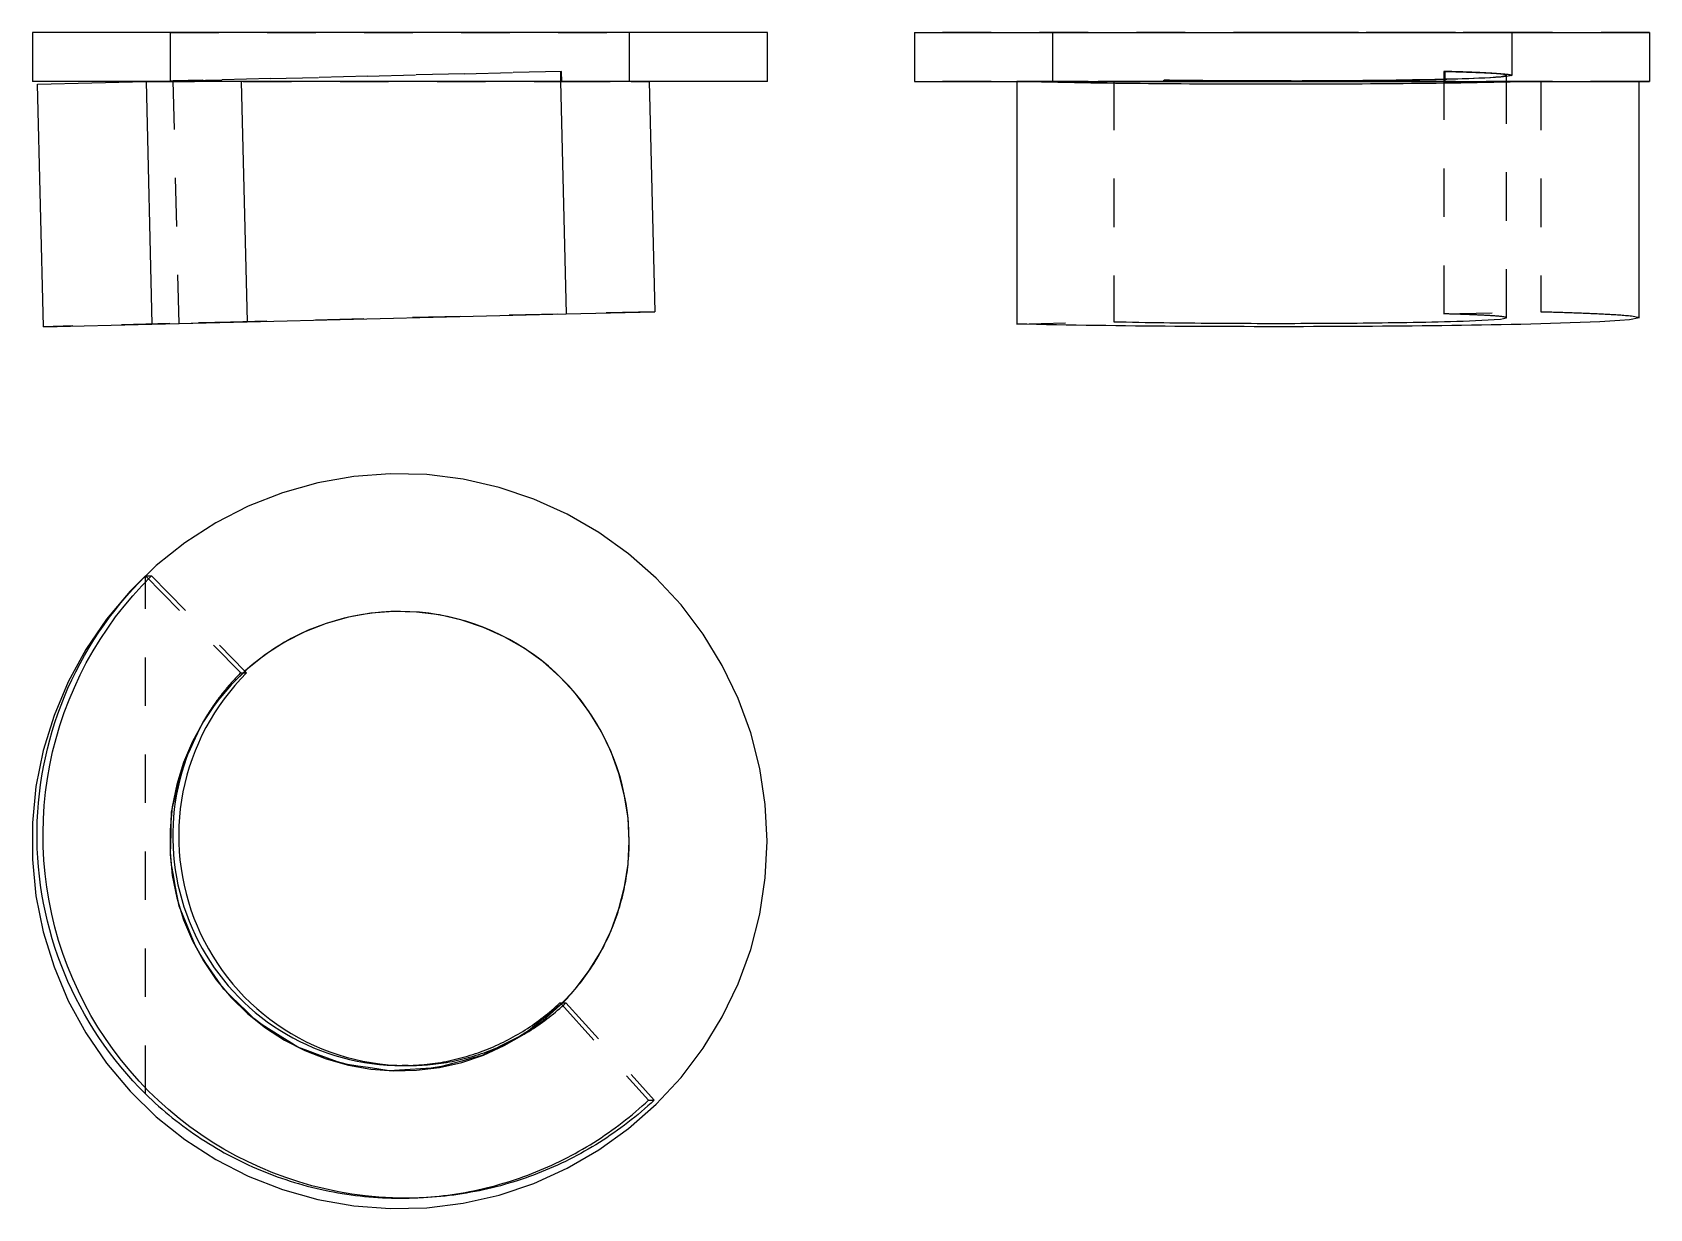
# Model space of a CAD drawing. Extents: x 0 to 3.33, y 0 to 2.43.
import ezdxf

# ---------------------------------------------------------------- set-up
doc = ezdxf.new("R2010")
doc.units = 0
doc.linetypes.add('HIDDEN', pattern=[0.07579, 0.050552, -0.025238])
for name, color, linetype in [('FRONT', 7, 'CONTINUOUS'), ('FRONT_HID', 7, 'HIDDEN'), ('LEFT', 7, 'CONTINUOUS'), ('LEFT_HID', 7, 'HIDDEN'), ('TOP', 7, 'CONTINUOUS'), ('TOP_HID', 7, 'HIDDEN')]:
    doc.layers.add(name, color=color, linetype=linetype)

msp = doc.modelspace()

# ---------------------------------------------------------------- linework, layer by layer
at = {"layer": 'FRONT'}
for p, q in [((1.515789, 2.42538), (0, 2.42538)), ((0, 2.42538), (0, 2.323817)), ((1.515789, 2.323817), (1.515789, 2.42538)), ((1.515789, 2.323817), (0, 2.323817)), ((0.010667, 2.318326), (0.234375, 2.323817)), ((0.022937, 1.818476), (0.010667, 2.318326)), ((0.234375, 2.323817), (0.246646, 1.823968)), ((0.43052, 2.323817), (0.442673, 1.82878)), ((1.089223, 2.323817), (1.100979, 1.844941)), ((1.271717, 2.323817), (1.283363, 1.849418)), ((0.442673, 1.82878), (1.100979, 1.844941)), ((1.100979, 1.844941), (1.283363, 1.849418)), ((0.022937, 1.818476), (0.246646, 1.823968)), ((0.246646, 1.823968), (0.442673, 1.82878))]:
    msp.add_line(p, q, dxfattribs=at)
at = {"layer": 'FRONT_HID', "linetype": 'HIDDEN'}
for p, q in [((1.231579, 2.42538), (0.284211, 2.42538)), ((0.284211, 2.42538), (1.231579, 2.42538)), ((0.284211, 2.42538), (0.284211, 2.325041)), ((1.231579, 2.323817), (1.231579, 2.42538)), ((1.091409, 2.344856), (0.284211, 2.325041)), ((0.290447, 2.325194), (1.088708, 2.34479)), ((1.088708, 2.34479), (1.091409, 2.344856)), ((1.088708, 2.34479), (1.089223, 2.323817)), ((1.09168, 2.323817), (1.091409, 2.344856)), ((0.234375, 2.323817), (1.271717, 2.323817)), ((0.234375, 2.323817), (0.43052, 2.323817)), ((0.284211, 2.325041), (0.351506, 2.326693)), ((0.351506, 2.326693), (0.290447, 2.325194)), ((0.302718, 1.825344), (0.290447, 2.325194)), ((0.35273, 2.323817), (0.351506, 2.326693)), ((1.231579, 2.323817), (0.35273, 2.323817)), ((0.43052, 2.323817), (0.35273, 2.323817)), ((1.09168, 2.323817), (1.231579, 2.323817)), ((1.09168, 2.323817), (1.271717, 2.323817)), ((1.283363, 1.849418), (0.022937, 1.818476)), ((0.442673, 1.82878), (0.302718, 1.825344)), ((0.302718, 1.825344), (0.442673, 1.82878))]:
    msp.add_line(p, q, dxfattribs=at)
at = {"layer": 'LEFT'}
for p, q in [((1.818947, 2.42538), (3.334737, 2.42538)), ((1.818947, 2.42538), (1.818947, 2.323817)), ((3.334737, 2.42538), (3.334737, 2.323817)), ((1.818947, 2.323817), (3.334737, 2.323817)), ((2.029967, 2.323817), (2.029967, 1.823968)), ((2.046914, 2.323407), (2.029967, 2.323817)), ((2.063862, 2.323023), (2.046914, 2.323407)), ((2.08081, 2.322661), (2.063862, 2.323023)), ((2.097759, 2.32232), (2.08081, 2.322661)), ((2.114708, 2.321999), (2.097759, 2.32232)), ((2.131658, 2.321696), (2.114708, 2.321999)), ((2.148607, 2.32141), (2.131658, 2.321696)), ((2.165558, 2.321141), (2.148607, 2.32141)), ((2.182508, 2.320887), (2.165558, 2.321141)), ((2.199458, 2.320649), (2.182508, 2.320887)), ((2.216409, 2.320424), (2.199458, 2.320649)), ((2.23336, 2.320213), (2.216409, 2.320424)), ((2.250311, 2.320014), (2.23336, 2.320213)), ((2.267262, 2.319829), (2.250311, 2.320014)), ((2.284213, 2.319655), (2.267262, 2.319829)), ((2.301165, 2.319494), (2.284213, 2.319655)), ((2.318116, 2.319344), (2.301165, 2.319494)), ((2.335068, 2.319204), (2.318116, 2.319344)), ((2.352019, 2.319076), (2.335068, 2.319204)), ((2.368971, 2.318959), (2.352019, 2.319076)), ((2.385923, 2.318852), (2.368971, 2.318959)), ((2.402875, 2.318755), (2.385923, 2.318852)), ((2.419827, 2.318669), (2.402875, 2.318755)), ((2.436779, 2.318592), (2.419827, 2.318669)), ((2.453731, 2.318525), (2.436779, 2.318592)), ((2.470683, 2.318468), (2.453731, 2.318525)), ((2.487635, 2.318421), (2.470683, 2.318468)), ((2.504587, 2.318383), (2.487635, 2.318421)), ((2.521539, 2.318355), (2.504587, 2.318383)), ((2.538491, 2.318336), (2.521539, 2.318355)), ((2.555444, 2.318327), (2.538491, 2.318336)), ((2.572396, 2.318327), (2.555444, 2.318327)), ((2.589348, 2.318336), (2.572396, 2.318327)), ((2.6063, 2.318355), (2.589348, 2.318336)), ((2.623252, 2.318383), (2.6063, 2.318355)), ((2.640204, 2.318421), (2.623252, 2.318383)), ((2.657156, 2.318468), (2.640204, 2.318421)), ((2.674109, 2.318525), (2.657156, 2.318468)), ((2.691061, 2.318592), (2.674109, 2.318525)), ((2.708013, 2.318669), (2.691061, 2.318592)), ((2.724964, 2.318755), (2.708013, 2.318669)), ((2.741916, 2.318852), (2.724964, 2.318755)), ((2.758868, 2.318959), (2.741916, 2.318852)), ((2.77582, 2.319076), (2.758868, 2.318959)), ((2.792772, 2.319204), (2.77582, 2.319076)), ((2.809723, 2.319344), (2.792772, 2.319204)), ((2.826675, 2.319494), (2.809723, 2.319344)), ((2.843626, 2.319655), (2.826675, 2.319494)), ((2.860577, 2.319829), (2.843626, 2.319655)), ((2.877529, 2.320014), (2.860577, 2.319829)), ((2.89448, 2.320213), (2.877529, 2.320014)), ((2.91143, 2.320424), (2.89448, 2.320213)), ((2.928381, 2.320649), (2.91143, 2.320424)), ((2.945332, 2.320887), (2.928381, 2.320649)), ((2.962282, 2.321141), (2.945332, 2.320887)), ((2.979232, 2.32141), (2.962282, 2.321141)), ((2.996182, 2.321696), (2.979232, 2.32141)), ((3.013131, 2.321999), (2.996182, 2.321696)), ((3.03008, 2.32232), (3.013131, 2.321999)), ((3.047029, 2.322661), (3.03008, 2.32232)), ((3.063977, 2.323023), (3.047029, 2.322661)), ((3.080925, 2.323407), (3.063977, 2.323023)), ((3.097872, 2.323817), (3.080925, 2.323407)), ((3.312841, 1.836855), (3.312841, 2.323817)), ((3.312841, 1.836855), (3.29323, 1.832677)), ((2.050341, 1.823478), (2.029967, 1.823968)), ((2.070717, 1.823024), (2.050341, 1.823478)), ((2.091092, 1.822602), (2.070717, 1.823024)), ((2.111469, 1.822209), (2.091092, 1.822602)), ((2.131846, 1.821843), (2.111469, 1.822209)), ((2.152223, 1.821502), (2.131846, 1.821843)), ((2.172601, 1.821184), (2.152223, 1.821502)), ((2.192979, 1.820889), (2.172601, 1.821184)), ((2.213357, 1.820614), (2.192979, 1.820889)), ((2.233736, 1.820359), (2.213357, 1.820614)), ((2.254114, 1.820122), (2.233736, 1.820359)), ((2.274493, 1.819904), (2.254114, 1.820122)), ((2.294873, 1.819703), (2.274493, 1.819904)), ((2.315252, 1.819519), (2.294873, 1.819703)), ((2.335631, 1.819351), (2.315252, 1.819519)), ((2.356011, 1.819198), (2.335631, 1.819351)), ((2.376391, 1.819061), (2.356011, 1.819198)), ((2.39677, 1.81894), (2.376391, 1.819061)), ((2.41715, 1.818832), (2.39677, 1.81894)), ((2.43753, 1.81874), (2.41715, 1.818832)), ((2.45791, 1.818661), (2.43753, 1.81874)), ((2.47829, 1.818596), (2.45791, 1.818661)), ((2.498671, 1.818546), (2.47829, 1.818596)), ((2.519051, 1.818509), (2.498671, 1.818546)), ((2.539431, 1.818486), (2.519051, 1.818509)), ((2.559811, 1.818476), (2.539431, 1.818486)), ((2.580191, 1.81848), (2.559811, 1.818476)), ((2.600571, 1.818498), (2.580191, 1.81848)), ((2.620952, 1.818529), (2.600571, 1.818498)), ((2.641332, 1.818574), (2.620952, 1.818529)), ((2.661712, 1.818633), (2.641332, 1.818574)), ((2.682092, 1.818706), (2.661712, 1.818633)), ((2.702472, 1.818793), (2.682092, 1.818706)), ((2.722852, 1.818895), (2.702472, 1.818793)), ((2.743232, 1.819011), (2.722852, 1.818895)), ((2.763611, 1.819141), (2.743232, 1.819011)), ((2.783991, 1.819287), (2.763611, 1.819141)), ((2.80437, 1.819449), (2.783991, 1.819287)), ((2.82475, 1.819627), (2.80437, 1.819449)), ((2.845129, 1.819821), (2.82475, 1.819627)), ((2.865508, 1.820032), (2.845129, 1.819821)), ((2.885887, 1.820261), (2.865508, 1.820032)), ((2.906266, 1.820509), (2.885887, 1.820261)), ((2.926644, 1.820775), (2.906266, 1.820509)), ((2.947022, 1.821063), (2.926644, 1.820775)), ((2.9674, 1.821371), (2.947022, 1.821063)), ((2.987778, 1.821703), (2.9674, 1.821371)), ((3.008155, 1.822058), (2.987778, 1.821703)), ((3.028531, 1.82244), (3.008155, 1.822058)), ((3.048907, 1.82285), (3.028531, 1.82244)), ((3.069283, 1.823291), (3.048907, 1.82285)), ((3.089657, 1.823766), (3.069283, 1.823291)), ((3.110031, 1.824278), (3.089657, 1.823766)), ((3.130404, 1.824833), (3.110031, 1.824278)), ((3.150775, 1.825437), (3.130404, 1.824833)), ((3.171144, 1.826097), (3.150775, 1.825437)), ((3.191512, 1.826826), (3.171144, 1.826097)), ((3.211875, 1.827639), (3.191512, 1.826826)), ((3.232235, 1.828561), (3.211875, 1.827639)), ((3.252587, 1.829633), (3.232235, 1.828561)), ((3.272925, 1.830935), (3.252587, 1.829633)), ((3.29323, 1.832677), (3.272925, 1.830935))]:
    msp.add_line(p, q, dxfattribs=at)
at = {"layer": 'LEFT_HID', "linetype": 'HIDDEN'}
for p, q in [((2.576842, 2.42538), (1.818947, 2.42538)), ((2.576842, 2.42538), (2.103158, 2.42538)), ((2.103158, 2.42538), (3.050526, 2.42538)), ((2.103158, 2.42538), (2.103158, 2.323817)), ((3.334737, 2.42538), (2.576842, 2.42538)), ((3.050526, 2.42538), (2.576842, 2.42538)), ((3.050526, 2.42538), (3.050526, 2.336669)), ((2.910246, 2.34479), (2.913213, 2.344856)), ((2.910246, 2.34479), (2.910246, 1.84494)), ((2.912307, 2.344736), (2.910246, 2.34479)), ((2.914368, 2.344681), (2.912307, 2.344736)), ((2.912944, 2.323817), (2.913213, 2.344856)), ((2.913213, 2.344856), (2.915401, 2.344799)), ((2.916429, 2.344626), (2.914368, 2.344681)), ((2.915401, 2.344799), (2.917589, 2.344742)), ((2.91849, 2.34457), (2.916429, 2.344626)), ((2.917589, 2.344742), (2.919777, 2.344684)), ((2.920551, 2.344513), (2.91849, 2.34457)), ((2.919777, 2.344684), (2.921965, 2.344627)), ((2.922611, 2.344456), (2.920551, 2.344513)), ((2.921965, 2.344627), (2.924153, 2.34457)), ((2.924672, 2.344397), (2.922611, 2.344456)), ((2.924153, 2.34457), (2.926341, 2.344512)), ((2.926733, 2.344338), (2.924672, 2.344397)), ((2.926341, 2.344512), (2.928529, 2.344455)), ((2.928793, 2.344279), (2.926733, 2.344338)), ((2.928529, 2.344455), (2.930717, 2.344398)), ((2.930854, 2.344218), (2.928793, 2.344279)), ((2.930717, 2.344398), (2.932905, 2.344335)), ((2.932915, 2.344156), (2.930854, 2.344218)), ((2.932905, 2.344335), (2.935093, 2.344271)), ((2.934975, 2.344094), (2.932915, 2.344156)), ((2.937036, 2.344031), (2.934975, 2.344094)), ((2.935093, 2.344271), (2.937281, 2.344207)), ((2.939097, 2.343966), (2.937036, 2.344031)), ((2.937281, 2.344207), (2.939468, 2.344143)), ((2.941157, 2.343901), (2.939097, 2.343966)), ((2.939468, 2.344143), (2.941656, 2.344079)), ((2.943218, 2.343835), (2.941157, 2.343901)), ((2.941656, 2.344079), (2.943844, 2.344015)), ((2.945278, 2.343768), (2.943218, 2.343835)), ((2.943844, 2.344015), (2.946032, 2.343951)), ((2.947339, 2.3437), (2.945278, 2.343768)), ((2.946032, 2.343951), (2.94822, 2.343887)), ((2.949399, 2.34363), (2.947339, 2.3437)), ((2.94822, 2.343887), (2.950407, 2.343815)), ((2.951459, 2.34356), (2.949399, 2.34363)), ((2.950407, 2.343815), (2.952595, 2.343743)), ((2.95352, 2.343489), (2.951459, 2.34356)), ((2.952595, 2.343743), (2.954783, 2.343671)), ((2.95558, 2.343416), (2.95352, 2.343489)), ((2.954783, 2.343671), (2.95697, 2.343599)), ((2.95764, 2.343342), (2.95558, 2.343416)), ((2.95697, 2.343599), (2.959158, 2.343528)), ((2.9597, 2.343267), (2.95764, 2.343342)), ((2.959158, 2.343528), (2.961345, 2.343456)), ((2.961761, 2.343191), (2.9597, 2.343267)), ((2.961345, 2.343456), (2.963533, 2.343384)), ((2.963821, 2.343113), (2.961761, 2.343191)), ((2.963533, 2.343384), (2.96572, 2.343305)), ((2.965881, 2.343034), (2.963821, 2.343113)), ((2.96572, 2.343305), (2.967908, 2.343224)), ((2.967941, 2.342954), (2.965881, 2.343034)), ((2.967908, 2.343224), (2.970095, 2.343143)), ((2.970001, 2.342872), (2.967941, 2.342954)), ((2.972061, 2.342788), (2.970001, 2.342872)), ((2.970095, 2.343143), (2.972282, 2.343062)), ((2.97412, 2.342703), (2.972061, 2.342788)), ((2.972282, 2.343062), (2.97447, 2.342981)), ((2.97618, 2.342617), (2.97412, 2.342703)), ((2.97447, 2.342981), (2.976657, 2.342901)), ((2.97824, 2.342528), (2.97618, 2.342617)), ((2.976657, 2.342901), (2.978844, 2.342819)), ((2.980299, 2.342438), (2.97824, 2.342528)), ((2.978844, 2.342819), (2.981031, 2.342727)), ((2.982359, 2.342345), (2.980299, 2.342438)), ((2.981031, 2.342727), (2.983218, 2.342636)), ((2.984418, 2.342251), (2.982359, 2.342345)), ((2.983218, 2.342636), (2.985405, 2.342544)), ((2.986478, 2.342154), (2.984418, 2.342251)), ((2.985405, 2.342544), (2.987592, 2.342452)), ((2.988537, 2.342056), (2.986478, 2.342154)), ((2.987592, 2.342452), (2.989778, 2.342361)), ((2.990596, 2.341955), (2.988537, 2.342056)), ((2.989778, 2.342361), (2.991965, 2.342269)), ((2.992655, 2.341851), (2.990596, 2.341955)), ((2.991965, 2.342269), (2.994152, 2.342165)), ((2.994714, 2.341745), (2.992655, 2.341851)), ((2.994152, 2.342165), (2.996338, 2.342061)), ((2.996772, 2.341635), (2.994714, 2.341745)), ((2.996338, 2.342061), (2.998524, 2.341956)), ((2.998831, 2.341523), (2.996772, 2.341635)), ((2.998524, 2.341956), (3.00071, 2.341851)), ((3.000889, 2.341408), (2.998831, 2.341523)), ((3.00071, 2.341851), (3.002897, 2.341747)), ((3.002947, 2.341288), (3.000889, 2.341408)), ((3.002897, 2.341747), (3.005083, 2.341635)), ((3.005005, 2.341166), (3.002947, 2.341288)), ((3.007063, 2.341038), (3.005005, 2.341166)), ((3.005083, 2.341635), (3.007268, 2.341515)), ((3.00912, 2.340907), (3.007063, 2.341038)), ((3.007268, 2.341515), (3.009454, 2.341394)), ((3.011177, 2.34077), (3.00912, 2.340907)), ((3.009454, 2.341394), (3.011639, 2.341273)), ((3.013234, 2.340628), (3.011177, 2.34077)), ((3.011639, 2.341273), (3.013824, 2.341153)), ((3.01529, 2.34048), (3.013234, 2.340628)), ((3.013824, 2.341153), (3.016009, 2.341021)), ((3.017346, 2.340324), (3.01529, 2.34048)), ((3.016009, 2.341021), (3.018193, 2.34088)), ((3.019401, 2.340161), (3.017346, 2.340324)), ((3.017588, 2.333318), (3.028757, 2.334351)), ((3.018193, 2.34088), (3.020378, 2.340739)), ((3.021455, 2.339989), (3.019401, 2.340161)), ((3.020378, 2.340739), (3.022562, 2.340597)), ((3.023509, 2.339806), (3.021455, 2.339989)), ((3.022562, 2.340597), (3.024746, 2.340449)), ((3.025561, 2.33961), (3.023509, 2.339806)), ((3.024746, 2.340449), (3.026928, 2.34028)), ((3.027612, 2.339399), (3.025561, 2.33961)), ((3.026928, 2.34028), (3.02911, 2.340111)), ((3.02966, 2.339168), (3.027612, 2.339399)), ((3.028757, 2.334351), (3.039498, 2.336812)), ((3.02911, 2.340111), (3.031292, 2.339942)), ((3.031706, 2.338911), (3.02966, 2.339168)), ((3.031292, 2.339942), (3.033473, 2.33975)), ((3.033746, 2.338618), (3.031706, 2.338911)), ((3.033473, 2.33975), (3.035651, 2.339542)), ((3.035778, 2.338266), (3.033746, 2.338618)), ((3.035651, 2.339542), (3.03783, 2.339333)), ((3.037785, 2.337799), (3.035778, 2.338266)), ((3.039498, 2.336812), (3.037785, 2.337799)), ((3.03783, 2.339333), (3.040005, 2.33909)), ((3.050526, 2.336669), (3.039446, 2.334313)), ((3.039498, 1.836963), (3.039498, 2.336812)), ((3.040005, 2.33909), (3.042177, 2.338821)), ((3.042177, 2.338821), (3.044346, 2.338529)), ((3.044346, 2.338529), (3.046502, 2.338152)), ((3.046502, 2.338152), (3.048631, 2.337656)), ((3.048631, 2.337656), (3.050526, 2.336669)), ((2.576842, 2.323817), (1.818947, 2.323817)), ((3.097872, 2.323817), (2.029967, 2.323817)), ((2.029967, 2.323817), (2.229985, 2.323817)), ((2.576842, 2.323817), (2.103158, 2.323817)), ((2.103158, 2.323817), (2.331448, 2.323817)), ((2.229985, 2.323817), (2.331448, 2.323817)), ((2.229985, 2.323817), (2.229985, 1.82878)), ((2.331448, 2.323817), (2.33348, 2.326693)), ((2.344868, 2.326553), (2.33348, 2.326693)), ((2.33348, 2.326693), (2.344696, 2.326542)), ((2.344696, 2.326542), (2.355912, 2.326401)), ((2.356257, 2.326413), (2.344868, 2.326553)), ((2.355912, 2.326401), (2.367128, 2.326269)), ((2.367646, 2.326273), (2.356257, 2.326413)), ((2.367128, 2.326269), (2.378345, 2.326146)), ((2.379035, 2.326133), (2.367646, 2.326273)), ((2.378345, 2.326146), (2.389561, 2.326031)), ((2.390424, 2.325993), (2.379035, 2.326133)), ((2.389561, 2.326031), (2.400778, 2.325925)), ((2.401813, 2.325872), (2.390424, 2.325993)), ((2.400778, 2.325925), (2.411995, 2.325826)), ((2.413202, 2.325782), (2.401813, 2.325872)), ((2.411995, 2.325826), (2.423212, 2.325735)), ((2.424592, 2.325691), (2.413202, 2.325782)), ((2.423212, 2.325735), (2.434428, 2.325652)), ((2.435981, 2.3256), (2.424592, 2.325691)), ((2.434428, 2.325652), (2.445645, 2.325576)), ((2.44737, 2.32551), (2.435981, 2.3256)), ((2.445645, 2.325576), (2.456862, 2.325507)), ((2.45876, 2.325419), (2.44737, 2.32551)), ((2.456862, 2.325507), (2.468079, 2.325445)), ((2.470149, 2.325348), (2.45876, 2.325419)), ((2.468079, 2.325445), (2.479296, 2.32539)), ((2.481539, 2.325302), (2.470149, 2.325348)), ((2.479296, 2.32539), (2.490513, 2.325343)), ((2.492929, 2.325256), (2.481539, 2.325302)), ((2.490513, 2.325343), (2.50173, 2.325301)), ((2.504318, 2.325211), (2.492929, 2.325256)), ((2.50173, 2.325301), (2.512947, 2.325267)), ((2.515708, 2.325165), (2.504318, 2.325211)), ((2.512947, 2.325267), (2.524165, 2.325239)), ((2.527097, 2.325119), (2.515708, 2.325165)), ((2.524165, 2.325239), (2.535382, 2.325218)), ((2.538487, 2.325084), (2.527097, 2.325119)), ((2.535382, 2.325218), (2.546599, 2.325203)), ((2.549877, 2.325081), (2.538487, 2.325084)), ((2.546599, 2.325203), (2.557816, 2.325195)), ((2.561267, 2.325077), (2.549877, 2.325081)), ((2.557816, 2.325195), (2.569033, 2.325194)), ((2.572656, 2.325074), (2.561267, 2.325077)), ((2.569033, 2.325194), (2.58025, 2.325199)), ((2.584046, 2.325071), (2.572656, 2.325074)), ((3.334737, 2.323817), (2.576842, 2.323817)), ((2.912944, 2.323817), (2.576842, 2.323817)), ((2.58025, 2.325199), (2.591467, 2.32521)), ((2.595436, 2.325067), (2.584046, 2.325071)), ((2.591467, 2.32521), (2.602685, 2.325228)), ((2.606825, 2.325064), (2.595436, 2.325067)), ((2.602685, 2.325228), (2.613902, 2.325253)), ((2.618215, 2.325103), (2.606825, 2.325064)), ((2.613902, 2.325253), (2.625119, 2.325284)), ((2.629605, 2.325142), (2.618215, 2.325103)), ((2.625119, 2.325284), (2.636336, 2.325322)), ((2.640994, 2.325181), (2.629605, 2.325142)), ((2.636336, 2.325322), (2.647553, 2.325367)), ((2.652384, 2.32522), (2.640994, 2.325181)), ((2.647553, 2.325367), (2.65877, 2.325418)), ((2.663774, 2.325259), (2.652384, 2.32522)), ((2.65877, 2.325418), (2.669987, 2.325477)), ((2.675163, 2.325298), (2.663774, 2.325259)), ((2.669987, 2.325477), (2.681204, 2.325542)), ((2.686553, 2.325372), (2.675163, 2.325298)), ((2.681204, 2.325542), (2.692421, 2.325615)), ((2.697942, 2.325456), (2.686553, 2.325372)), ((2.692421, 2.325615), (2.703638, 2.325695)), ((2.709332, 2.325539), (2.697942, 2.325456)), ((2.703638, 2.325695), (2.714854, 2.325782)), ((2.720721, 2.325622), (2.709332, 2.325539)), ((2.714854, 2.325782), (2.726071, 2.325877)), ((2.732111, 2.325705), (2.720721, 2.325622)), ((2.726071, 2.325877), (2.737288, 2.32598)), ((2.7435, 2.325789), (2.732111, 2.325705)), ((2.737288, 2.32598), (2.748505, 2.326091)), ((2.754889, 2.32591), (2.7435, 2.325789)), ((2.748505, 2.326091), (2.759721, 2.32621)), ((2.766278, 2.326042), (2.754889, 2.32591)), ((2.759721, 2.32621), (2.770937, 2.326338)), ((2.777667, 2.326174), (2.766278, 2.326042)), ((2.770937, 2.326338), (2.782154, 2.326474)), ((2.789056, 2.326305), (2.777667, 2.326174)), ((2.782154, 2.326474), (2.79337, 2.32662)), ((2.800445, 2.326437), (2.789056, 2.326305)), ((2.79337, 2.32662), (2.804586, 2.326776)), ((2.811834, 2.326576), (2.800445, 2.326437)), ((2.804586, 2.326776), (2.815802, 2.326941)), ((2.823222, 2.326763), (2.811834, 2.326576)), ((2.815802, 2.326941), (2.827018, 2.327118)), ((2.83461, 2.326951), (2.823222, 2.326763)), ((2.827018, 2.327118), (2.838233, 2.327305)), ((2.845998, 2.327139), (2.83461, 2.326951)), ((2.838233, 2.327305), (2.849449, 2.327505)), ((2.857387, 2.327326), (2.845998, 2.327139)), ((2.849449, 2.327505), (2.860664, 2.327717)), ((2.868775, 2.327514), (2.857387, 2.327326)), ((2.860664, 2.327717), (2.871879, 2.327943)), ((2.880162, 2.327765), (2.868775, 2.327514)), ((2.871879, 2.327943), (2.883093, 2.328183)), ((2.891549, 2.328021), (2.880162, 2.327765)), ((2.883093, 2.328183), (2.894307, 2.328439)), ((2.902935, 2.328277), (2.891549, 2.328021)), ((2.894307, 2.328439), (2.905521, 2.328713)), ((2.914322, 2.328533), (2.902935, 2.328277)), ((2.905521, 2.328713), (2.916735, 2.329006)), ((2.912944, 2.323817), (3.110599, 2.323817)), ((2.925708, 2.328817), (2.914322, 2.328533)), ((2.916735, 2.329006), (2.927947, 2.329321)), ((2.937093, 2.329164), (2.925708, 2.328817)), ((2.927947, 2.329321), (2.939159, 2.32966)), ((2.948477, 2.32951), (2.937093, 2.329164)), ((2.939159, 2.32966), (2.950371, 2.330027)), ((2.959862, 2.329857), (2.948477, 2.32951)), ((2.950371, 2.330027), (2.961581, 2.330426)), ((2.971244, 2.330254), (2.959862, 2.329857)), ((2.961581, 2.330426), (2.972789, 2.330865)), ((2.982624, 2.330733), (2.971244, 2.330254)), ((2.972789, 2.330865), (2.983996, 2.331353)), ((2.994004, 2.331212), (2.982624, 2.330733)), ((2.983996, 2.331353), (2.995199, 2.331905)), ((3.005381, 2.331741), (2.994004, 2.331212)), ((2.995199, 2.331905), (3.006398, 2.332544)), ((3.016749, 2.332446), (3.005381, 2.331741)), ((3.006398, 2.332544), (3.017588, 2.333318)), ((3.028116, 2.333151), (3.016749, 2.332446)), ((3.039446, 2.334313), (3.028116, 2.333151)), ((3.097872, 2.323817), (3.312841, 2.323817)), ((3.312841, 2.323817), (3.110599, 2.323817)), ((3.110599, 2.323817), (3.110599, 1.849418)), ((2.910246, 1.84494), (3.110599, 1.849418)), ((2.912307, 1.844887), (2.910246, 1.84494)), ((2.914368, 1.844832), (2.912307, 1.844887)), ((2.916429, 1.844777), (2.914368, 1.844832)), ((2.91849, 1.844721), (2.916429, 1.844777)), ((2.920551, 1.844664), (2.91849, 1.844721)), ((2.922611, 1.844606), (2.920551, 1.844664)), ((2.924672, 1.844548), (2.922611, 1.844606)), ((2.926733, 1.844489), (2.924672, 1.844548)), ((2.928793, 1.844429), (2.926733, 1.844489)), ((2.930854, 1.844368), (2.928793, 1.844429)), ((2.932915, 1.844307), (2.930854, 1.844368)), ((2.934975, 1.844244), (2.932915, 1.844307)), ((2.937036, 1.844181), (2.934975, 1.844244)), ((2.939097, 1.844117), (2.937036, 1.844181)), ((2.941157, 1.844052), (2.939097, 1.844117)), ((2.943218, 1.843986), (2.941157, 1.844052)), ((2.945278, 1.843918), (2.943218, 1.843986)), ((2.947339, 1.84385), (2.945278, 1.843918)), ((2.949399, 1.843781), (2.947339, 1.84385)), ((2.951459, 1.843711), (2.949399, 1.843781)), ((2.95352, 1.843639), (2.951459, 1.843711)), ((2.95558, 1.843567), (2.95352, 1.843639)), ((2.95764, 1.843493), (2.95558, 1.843567)), ((2.9597, 1.843418), (2.95764, 1.843493)), ((2.961761, 1.843342), (2.9597, 1.843418)), ((2.963821, 1.843264), (2.961761, 1.843342)), ((2.965881, 1.843185), (2.963821, 1.843264)), ((2.967941, 1.843104), (2.965881, 1.843185)), ((2.970001, 1.843023), (2.967941, 1.843104)), ((2.972061, 1.842939), (2.970001, 1.843023)), ((2.97412, 1.842854), (2.972061, 1.842939)), ((2.97618, 1.842767), (2.97412, 1.842854)), ((2.97824, 1.842679), (2.97618, 1.842767)), ((2.980299, 1.842588), (2.97824, 1.842679)), ((2.982359, 1.842496), (2.980299, 1.842588)), ((2.984418, 1.842402), (2.982359, 1.842496)), ((2.986478, 1.842305), (2.984418, 1.842402)), ((2.988537, 1.842206), (2.986478, 1.842305)), ((2.990596, 1.842105), (2.988537, 1.842206)), ((2.992655, 1.842002), (2.990596, 1.842105)), ((2.994714, 1.841895), (2.992655, 1.842002)), ((2.996772, 1.841786), (2.994714, 1.841895)), ((2.998831, 1.841674), (2.996772, 1.841786)), ((3.000889, 1.841558), (2.998831, 1.841674)), ((3.002947, 1.841439), (3.000889, 1.841558)), ((3.005005, 1.841316), (3.002947, 1.841439)), ((3.007063, 1.841189), (3.005005, 1.841316)), ((3.00912, 1.841057), (3.007063, 1.841189)), ((3.011177, 1.840921), (3.00912, 1.841057)), ((3.013234, 1.840779), (3.011177, 1.840921)), ((3.01529, 1.84063), (3.013234, 1.840779)), ((3.014311, 1.833223), (3.027124, 1.834324)), ((3.017346, 1.840475), (3.01529, 1.84063)), ((3.019401, 1.840312), (3.017346, 1.840475)), ((3.021455, 1.84014), (3.019401, 1.840312)), ((3.023509, 1.839957), (3.021455, 1.84014)), ((3.025561, 1.839761), (3.023509, 1.839957)), ((3.027612, 1.83955), (3.025561, 1.839761)), ((3.027124, 1.834324), (3.039498, 1.836963)), ((3.02966, 1.839319), (3.027612, 1.83955)), ((3.031706, 1.839062), (3.02966, 1.839319)), ((3.033746, 1.838768), (3.031706, 1.839062)), ((3.035778, 1.838416), (3.033746, 1.838768)), ((3.037785, 1.83795), (3.035778, 1.838416)), ((3.039498, 1.836963), (3.037785, 1.83795)), ((3.110599, 1.849418), (3.113824, 1.849333)), ((3.113824, 1.849333), (3.117049, 1.849246)), ((3.117049, 1.849246), (3.120274, 1.849159)), ((3.120274, 1.849159), (3.123498, 1.849071)), ((3.123498, 1.849071), (3.126723, 1.848981)), ((3.126723, 1.848981), (3.129948, 1.848891)), ((3.129948, 1.848891), (3.133172, 1.848799)), ((3.133172, 1.848799), (3.136397, 1.848705)), ((3.136397, 1.848705), (3.139621, 1.848611)), ((3.139621, 1.848611), (3.142846, 1.848515)), ((3.142846, 1.848515), (3.14607, 1.848418)), ((3.14607, 1.848418), (3.149295, 1.84832)), ((3.149295, 1.84832), (3.152519, 1.84822)), ((3.152519, 1.84822), (3.155743, 1.848118)), ((3.155743, 1.848118), (3.158968, 1.848016)), ((3.158968, 1.848016), (3.162192, 1.847911)), ((3.162192, 1.847911), (3.165416, 1.847805)), ((3.165416, 1.847805), (3.16864, 1.847698)), ((3.16864, 1.847698), (3.171864, 1.847589)), ((3.171864, 1.847589), (3.175088, 1.847478)), ((3.175088, 1.847478), (3.178312, 1.847365)), ((3.178312, 1.847365), (3.181536, 1.847251)), ((3.181536, 1.847251), (3.18476, 1.847135)), ((3.18476, 1.847135), (3.187984, 1.847016)), ((3.187984, 1.847016), (3.191208, 1.846896)), ((3.191208, 1.846896), (3.194431, 1.846774)), ((3.194431, 1.846774), (3.197655, 1.846649)), ((3.197655, 1.846649), (3.200878, 1.846523)), ((3.200878, 1.846523), (3.204101, 1.846393)), ((3.204101, 1.846393), (3.207325, 1.846262)), ((3.207325, 1.846262), (3.210548, 1.846128)), ((3.210548, 1.846128), (3.213771, 1.845991)), ((3.213771, 1.845991), (3.216994, 1.845852)), ((3.216994, 1.845852), (3.220217, 1.845709)), ((3.220217, 1.845709), (3.223439, 1.845564)), ((3.223439, 1.845564), (3.226662, 1.845415)), ((3.226662, 1.845415), (3.229884, 1.845263)), ((3.229884, 1.845263), (3.233106, 1.845108)), ((3.233106, 1.845108), (3.236328, 1.844948)), ((3.236328, 1.844948), (3.23955, 1.844785)), ((3.23955, 1.844785), (3.242772, 1.844618)), ((3.242772, 1.844618), (3.245993, 1.844446)), ((3.245993, 1.844446), (3.249214, 1.844269)), ((3.249214, 1.844269), (3.252435, 1.844087)), ((3.252435, 1.844087), (3.255655, 1.843899)), ((3.255655, 1.843899), (3.258875, 1.843706)), ((3.258875, 1.843706), (3.262095, 1.843506)), ((3.262095, 1.843506), (3.265314, 1.843299)), ((3.265314, 1.843299), (3.268533, 1.843083)), ((3.268533, 1.843083), (3.271751, 1.84286)), ((3.271751, 1.84286), (3.274969, 1.842626)), ((3.274969, 1.842626), (3.278185, 1.842382)), ((3.278185, 1.842382), (3.281401, 1.842125)), ((3.281401, 1.842125), (3.284616, 1.841854)), ((3.284616, 1.841854), (3.287829, 1.841566)), ((3.287829, 1.841566), (3.29104, 1.841258)), ((3.29104, 1.841258), (3.294249, 1.840925)), ((3.294249, 1.840925), (3.297454, 1.840562)), ((3.297454, 1.840562), (3.300654, 1.840158)), ((3.300654, 1.840158), (3.303847, 1.839695)), ((3.303847, 1.839695), (3.307025, 1.839142)), ((3.307025, 1.839142), (3.310165, 1.838408)), ((3.310165, 1.838408), (3.312841, 1.836855)), ((2.029967, 1.823968), (2.229985, 1.82878)), ((2.229985, 1.82878), (2.242841, 1.828474)), ((2.242841, 1.828474), (2.255699, 1.828189)), ((2.255699, 1.828189), (2.268556, 1.827925)), ((2.268556, 1.827925), (2.281414, 1.827679)), ((2.281414, 1.827679), (2.294272, 1.82745)), ((2.294272, 1.82745), (2.307131, 1.827236)), ((2.307131, 1.827236), (2.319989, 1.827037)), ((2.319989, 1.827037), (2.332848, 1.826852)), ((2.332848, 1.826852), (2.345707, 1.82668)), ((2.345707, 1.82668), (2.358566, 1.82652)), ((2.358566, 1.82652), (2.371426, 1.826372)), ((2.371426, 1.826372), (2.384285, 1.826235)), ((2.384285, 1.826235), (2.397145, 1.826109)), ((2.397145, 1.826109), (2.410005, 1.825994)), ((2.410005, 1.825994), (2.422864, 1.825889)), ((2.422864, 1.825889), (2.435724, 1.825793)), ((2.435724, 1.825793), (2.448584, 1.825708)), ((2.448584, 1.825708), (2.461444, 1.825631)), ((2.461444, 1.825631), (2.474304, 1.825565)), ((2.474304, 1.825565), (2.487164, 1.825507)), ((2.487164, 1.825507), (2.500024, 1.825458)), ((2.500024, 1.825458), (2.512885, 1.825418)), ((2.512885, 1.825418), (2.525745, 1.825386)), ((2.525745, 1.825386), (2.538605, 1.825364)), ((2.538605, 1.825364), (2.551465, 1.82535)), ((2.551465, 1.82535), (2.564325, 1.825344)), ((2.564325, 1.825344), (2.577186, 1.825347)), ((2.577186, 1.825347), (2.590046, 1.825359)), ((2.590046, 1.825359), (2.602906, 1.825379)), ((2.602906, 1.825379), (2.615766, 1.825408)), ((2.615766, 1.825408), (2.628626, 1.825446)), ((2.628626, 1.825446), (2.641486, 1.825493)), ((2.641486, 1.825493), (2.654347, 1.825548)), ((2.654347, 1.825548), (2.667207, 1.825612)), ((2.667207, 1.825612), (2.680067, 1.825686)), ((2.680067, 1.825686), (2.692927, 1.825769)), ((2.692927, 1.825769), (2.705786, 1.825862)), ((2.705786, 1.825862), (2.718646, 1.825964)), ((2.718646, 1.825964), (2.731506, 1.826077)), ((2.731506, 1.826077), (2.744366, 1.8262)), ((2.744366, 1.8262), (2.757225, 1.826333)), ((2.757225, 1.826333), (2.770084, 1.826478)), ((2.770084, 1.826478), (2.782944, 1.826635)), ((2.782944, 1.826635), (2.795803, 1.826804)), ((2.795803, 1.826804), (2.808662, 1.826985)), ((2.808662, 1.826985), (2.821521, 1.827181)), ((2.821521, 1.827181), (2.834379, 1.82739)), ((2.834379, 1.82739), (2.847237, 1.827615)), ((2.847237, 1.827615), (2.860095, 1.827856)), ((2.860095, 1.827856), (2.872953, 1.828116)), ((2.872953, 1.828116), (2.88581, 1.828394)), ((2.88581, 1.828394), (2.898667, 1.828694)), ((2.898667, 1.828694), (2.911523, 1.829018)), ((2.911523, 1.829018), (2.924378, 1.829369)), ((2.924378, 1.829369), (2.937233, 1.82975)), ((2.937233, 1.82975), (2.950086, 1.830167)), ((2.950086, 1.830167), (2.962938, 1.830628)), ((2.962938, 1.830628), (2.975788, 1.831141)), ((2.975788, 1.831141), (2.988635, 1.831724)), ((2.988635, 1.831724), (3.001478, 1.832401)), ((3.001478, 1.832401), (3.014311, 1.833223))]:
    msp.add_line(p, q, dxfattribs=at)
at = {"layer": 'TOP'}
for p, q in [((0.662713, 1.509672), (0.588305, 1.496552)), ((0.738058, 1.515318), (0.662713, 1.509672)), ((0.81359, 1.513435), (0.738058, 1.515318)), ((0.88856, 1.50404), (0.81359, 1.513435)), ((0.962221, 1.487227), (0.88856, 1.50404)), ((0.515573, 1.476088), (0.44524, 1.448485)), ((0.588305, 1.496552), (0.515573, 1.476088)), ((1.033843, 1.463163), (0.962221, 1.487227)), ((0.44524, 1.448485), (0.378005, 1.414015)), ((1.102712, 1.432088), (1.033843, 1.463163)), ((0.378005, 1.414015), (0.314536, 1.373023)), ((1.168146, 1.39431), (1.102712, 1.432088)), ((0.314536, 1.373023), (0.255464, 1.325914)), ((1.229492, 1.350205), (1.168146, 1.39431)), ((1.286143, 1.300211), (1.229492, 1.350205)), ((0.255464, 1.325914), (0.201376, 1.273159)), ((0.201376, 1.273159), (0.15281, 1.215279)), ((1.337534, 1.244825), (1.286143, 1.300211)), ((1.383155, 1.184596), (1.337534, 1.244825)), ((0.15281, 1.215279), (0.110248, 1.152852)), ((0.606091, 1.206677), (0.562132, 1.189425)), ((0.651548, 1.219467), (0.606091, 1.206677)), ((0.698053, 1.227667), (0.651548, 1.219467)), ((0.745143, 1.231196), (0.698053, 1.227667)), ((0.792351, 1.230019), (0.745143, 1.231196)), ((0.839207, 1.224147), (0.792351, 1.230019)), ((0.885245, 1.213639), (0.839207, 1.224147)), ((0.930009, 1.198599), (0.885245, 1.213639)), ((0.520111, 1.167882), (0.480442, 1.142261)), ((0.562132, 1.189425), (0.520111, 1.167882)), ((0.973052, 1.179177), (0.930009, 1.198599)), ((1.013948, 1.155566), (0.973052, 1.179177)), ((1.422552, 1.120125), (1.383155, 1.184596)), ((0.110248, 1.152852), (0.074113, 1.086497)), ((0.480442, 1.142261), (0.443522, 1.112819)), ((1.05229, 1.128), (1.013948, 1.155566)), ((0.443522, 1.112819), (0.409718, 1.079846)), ((0.441731, 1.104516), (0.429446, 1.091863)), ((0.434359, 1.104516), (0.441731, 1.104516)), ((0.438236, 1.108082), (0.441731, 1.104516)), ((1.087696, 1.096754), (1.05229, 1.128)), ((1.455335, 1.052052), (1.422552, 1.120125)), ((0.074113, 1.086497), (0.044765, 1.016874)), ((0.409718, 1.079846), (0.379364, 1.043672)), ((0.417642, 1.078761), (0.406334, 1.065228)), ((0.429446, 1.091863), (0.417642, 1.078761)), ((1.119816, 1.062138), (1.087696, 1.096754)), ((0.379364, 1.043672), (0.352762, 1.004655)), ((0.385268, 1.036947), (0.37554, 1.022238)), ((0.395538, 1.051284), (0.385268, 1.036947)), ((0.406334, 1.065228), (0.395538, 1.051284)), ((1.148329, 1.024495), (1.119816, 1.062138)), ((1.481176, 0.981053), (1.455335, 1.052052)), ((0.044765, 1.016874), (0.022494, 0.944675)), ((0.352762, 1.004655), (0.330178, 0.963183)), ((0.350564, 1.001022), (0.343099, 0.987255)), ((0.366366, 1.007176), (0.35776, 0.991783)), ((0.37554, 1.022238), (0.366366, 1.007176)), ((1.172952, 0.984201), (1.148329, 1.024495)), ((0.336092, 0.973249), (0.329553, 0.959019)), ((0.343099, 0.987255), (0.336092, 0.973249)), ((0.349733, 0.976081), (0.342296, 0.96009)), ((0.35776, 0.991783), (0.349733, 0.976081)), ((1.193441, 0.941655), (1.172952, 0.984201)), ((1.49982, 0.907833), (1.481176, 0.981053)), ((0.022494, 0.944675), (0.007523, 0.870618)), ((0.330178, 0.963183), (0.311835, 0.919669)), ((0.323487, 0.94458), (0.317903, 0.929949)), ((0.329553, 0.959019), (0.323487, 0.94458)), ((0.33546, 0.943834), (0.329233, 0.927334)), ((0.342296, 0.96009), (0.33546, 0.943834)), ((1.209592, 0.89728), (1.193441, 0.941655)), ((0.311835, 0.919669), (0.297916, 0.874544)), ((0.312805, 0.915141), (0.3082, 0.900172)), ((0.317903, 0.929949), (0.312805, 0.915141)), ((0.323626, 0.910614), (0.318645, 0.893696)), ((0.329233, 0.927334), (0.323626, 0.910614)), ((1.511081, 0.833121), (1.49982, 0.907833)), ((0.007523, 0.870618), (0, 0.795437)), ((0.297916, 0.874544), (0.288559, 0.828258)), ((0.300487, 0.869819), (0.297387, 0.854468)), ((0.304093, 0.88506), (0.300487, 0.869819)), ((0.3082, 0.900172), (0.304093, 0.88506)), ((0.314297, 0.876605), (0.310589, 0.859364)), ((0.318645, 0.893696), (0.314297, 0.876605)), ((1.221245, 0.851518), (1.209592, 0.89728)), ((0.294797, 0.839023), (0.292719, 0.823501)), ((0.297387, 0.854468), (0.294797, 0.839023)), ((0.307526, 0.841997), (0.305111, 0.824528)), ((0.310589, 0.859364), (0.307526, 0.841997)), ((1.228283, 0.804823), (1.221245, 0.851518)), ((0.288559, 0.828258), (0.283857, 0.78127)), ((0.291155, 0.807918), (0.290107, 0.792293)), ((0.292719, 0.823501), (0.291155, 0.807918)), ((0.303348, 0.806981), (0.30224, 0.78938)), ((0.305111, 0.824528), (0.303348, 0.806981)), ((1.230637, 0.757659), (1.228283, 0.804823)), ((1.514847, 0.757659), (1.511081, 0.833121)), ((0, 0.795437), (0, 0.719881)), ((0.283857, 0.78127), (0.283857, 0.734048)), ((0.289577, 0.776641), (0.289564, 0.76098)), ((0.290107, 0.792293), (0.289577, 0.776641)), ((0.30224, 0.78938), (0.301788, 0.771751)), ((0.301788, 0.771751), (0.301992, 0.754116)), ((0.283857, 0.734048), (0.288559, 0.68706)), ((0.289564, 0.76098), (0.290069, 0.745327)), ((0.290069, 0.745327), (0.291091, 0.7297)), ((0.301992, 0.754116), (0.302853, 0.736502)), ((0.302853, 0.736502), (0.304369, 0.718932)), ((1.228283, 0.710495), (1.230637, 0.757659)), ((1.511081, 0.682197), (1.514847, 0.757659)), ((0, 0.719881), (0.007523, 0.644701)), ((0.291091, 0.7297), (0.29263, 0.714115)), ((0.29263, 0.714115), (0.294683, 0.698589)), ((0.304369, 0.718932), (0.306539, 0.701431)), ((0.306539, 0.701431), (0.309358, 0.684022)), ((1.221245, 0.6638), (1.228283, 0.710495)), ((0.288559, 0.68706), (0.297916, 0.640774)), ((0.294683, 0.698589), (0.297248, 0.68314)), ((0.297248, 0.68314), (0.300323, 0.667784)), ((0.300323, 0.667784), (0.303904, 0.652538)), ((0.309358, 0.684022), (0.312824, 0.666731)), ((1.49982, 0.607485), (1.511081, 0.682197)), ((0.007523, 0.644701), (0.022494, 0.570643)), ((0.297916, 0.640774), (0.311835, 0.59565)), ((0.303904, 0.652538), (0.307987, 0.637419)), ((0.307987, 0.637419), (0.312568, 0.622443)), ((0.312824, 0.666731), (0.316931, 0.64958)), ((0.316931, 0.64958), (0.321674, 0.632595)), ((1.209592, 0.618038), (1.221245, 0.6638)), ((0.312568, 0.622443), (0.317642, 0.607626)), ((0.317642, 0.607626), (0.323202, 0.592986)), ((0.321674, 0.632595), (0.327046, 0.615797)), ((0.327046, 0.615797), (0.33304, 0.599212)), ((1.193441, 0.573664), (1.209592, 0.618038)), ((1.481176, 0.534266), (1.49982, 0.607485)), ((0.022494, 0.570643), (0.044765, 0.498444)), ((0.311835, 0.59565), (0.330178, 0.552135)), ((0.323202, 0.592986), (0.329244, 0.578538)), ((0.329244, 0.578538), (0.33576, 0.564297)), ((0.33304, 0.599212), (0.339648, 0.582861)), ((0.339648, 0.582861), (0.346859, 0.566768)), ((1.172952, 0.531118), (1.193441, 0.573664)), ((0.330178, 0.552135), (0.352762, 0.510664)), ((0.33576, 0.564297), (0.342744, 0.550279)), ((0.342744, 0.550279), (0.350188, 0.536501)), ((0.346859, 0.566768), (0.354665, 0.550954)), ((0.350188, 0.536501), (0.358083, 0.522975)), ((0.354665, 0.550954), (0.363055, 0.535442)), ((0.363055, 0.535442), (0.372016, 0.520253)), ((1.455335, 0.463266), (1.481176, 0.534266)), ((0.352762, 0.510664), (0.379364, 0.471647)), ((0.358083, 0.522975), (0.366421, 0.509719)), ((0.366421, 0.509719), (0.375193, 0.496745)), ((0.372016, 0.520253), (0.381537, 0.505408)), ((0.381537, 0.505408), (0.391604, 0.490929)), ((1.148329, 0.490823), (1.172952, 0.531118)), ((0.044765, 0.498444), (0.074113, 0.428821)), ((0.375193, 0.496745), (0.384389, 0.484069)), ((0.379364, 0.471647), (0.409718, 0.435472)), ((0.384389, 0.484069), (0.394, 0.471704)), ((0.391604, 0.490929), (0.402203, 0.476834)), ((0.394, 0.471704), (0.404014, 0.459663)), ((0.402203, 0.476834), (0.41332, 0.463144)), ((1.119816, 0.453181), (1.148329, 0.490823)), ((0.404014, 0.459663), (0.414421, 0.44796)), ((0.409718, 0.435472), (0.443522, 0.4025)), ((0.41332, 0.463144), (0.424939, 0.449877)), ((0.414421, 0.44796), (0.42521, 0.436608)), ((0.424939, 0.449877), (0.437044, 0.437053)), ((0.42521, 0.436608), (0.436368, 0.425619)), ((0.437044, 0.437053), (0.449619, 0.424688)), ((1.087696, 0.418564), (1.119816, 0.453181)), ((1.422552, 0.395193), (1.455335, 0.463266)), ((0.074113, 0.428821), (0.110248, 0.362466)), ((0.436368, 0.425619), (0.447883, 0.415005)), ((0.443522, 0.4025), (0.480442, 0.373057)), ((0.447883, 0.415005), (0.459744, 0.404778)), ((0.449619, 0.424688), (0.462645, 0.4128)), ((0.459744, 0.404778), (0.471936, 0.394949)), ((0.462645, 0.4128), (0.476106, 0.401406)), ((0.476106, 0.401406), (0.489981, 0.390521)), ((1.05229, 0.387318), (1.087696, 0.418564)), ((1.057719, 0.398167), (1.062144, 0.401738)), ((1.062144, 0.401738), (1.066526, 0.405362)), ((1.066526, 0.405362), (1.070865, 0.409038)), ((1.070865, 0.409038), (1.075158, 0.412766)), ((1.075158, 0.412766), (1.079407, 0.416545)), ((1.079407, 0.416545), (1.08361, 0.420375)), ((1.08361, 0.420375), (1.087766, 0.424255)), ((1.087766, 0.424255), (1.093432, 0.424255)), ((1.087766, 0.424255), (1.090467, 0.421289)), ((0.471936, 0.394949), (0.484447, 0.385529)), ((0.480442, 0.373057), (0.520111, 0.347437)), ((0.484447, 0.385529), (0.497263, 0.376528)), ((0.489981, 0.390521), (0.504252, 0.38016)), ((0.497263, 0.376528), (0.510369, 0.367956)), ((0.504252, 0.38016), (0.518899, 0.370339)), ((0.510369, 0.367956), (0.523752, 0.359822)), ((0.518899, 0.370339), (0.533902, 0.36107)), ((1.011233, 0.365479), (1.016055, 0.368494)), ((1.013948, 0.359752), (1.05229, 0.387318)), ((1.016055, 0.368494), (1.020839, 0.371566)), ((1.020839, 0.371566), (1.025587, 0.374696)), ((1.025587, 0.374696), (1.030296, 0.377882)), ((1.030296, 0.377882), (1.034967, 0.381125)), ((1.034967, 0.381125), (1.039599, 0.384423)), ((1.039599, 0.384423), (1.044191, 0.387777)), ((1.044191, 0.387777), (1.048742, 0.391186)), ((1.048742, 0.391186), (1.053251, 0.39465)), ((1.053251, 0.39465), (1.057719, 0.398167)), ((1.383155, 0.330722), (1.422552, 0.395193)), ((0.110248, 0.362466), (0.15281, 0.300039)), ((0.520111, 0.347437), (0.562132, 0.325893)), ((0.523752, 0.359822), (0.537396, 0.352135)), ((0.533902, 0.36107), (0.54924, 0.352366)), ((0.537396, 0.352135), (0.551288, 0.344904)), ((0.54924, 0.352366), (0.564892, 0.34424)), ((0.551288, 0.344904), (0.565411, 0.338136)), ((0.564892, 0.34424), (0.580836, 0.336703)), ((0.565411, 0.338136), (0.579751, 0.33184)), ((0.580836, 0.336703), (0.597049, 0.329765)), ((0.930009, 0.316719), (0.973052, 0.336141)), ((0.945552, 0.331727), (0.950783, 0.333955)), ((0.950783, 0.333955), (0.955988, 0.336245)), ((0.955988, 0.336245), (0.961164, 0.338598)), ((0.961164, 0.338598), (0.966312, 0.341013)), ((0.966312, 0.341013), (0.971431, 0.34349)), ((0.971431, 0.34349), (0.976519, 0.346028)), ((0.973052, 0.336141), (1.013948, 0.359752)), ((0.976519, 0.346028), (0.981577, 0.348627)), ((0.981577, 0.348627), (0.986603, 0.351286)), ((0.986603, 0.351286), (0.991596, 0.354006)), ((0.991596, 0.354006), (0.996557, 0.356786)), ((0.996557, 0.356786), (1.001484, 0.359625)), ((1.001484, 0.359625), (1.006376, 0.362523)), ((1.006376, 0.362523), (1.011233, 0.365479)), ((0.562132, 0.325893), (0.606091, 0.308641)), ((0.579751, 0.33184), (0.59429, 0.326022)), ((0.59429, 0.326022), (0.609015, 0.320688)), ((0.597049, 0.329765), (0.613509, 0.323436)), ((0.606091, 0.308641), (0.651548, 0.295851)), ((0.609015, 0.320688), (0.623908, 0.315844)), ((0.613509, 0.323436), (0.630194, 0.317725)), ((0.623908, 0.315844), (0.638953, 0.311495)), ((0.630194, 0.317725), (0.647081, 0.312639)), ((0.638953, 0.311495), (0.654134, 0.307647)), ((0.647081, 0.312639), (0.664145, 0.308186)), ((0.654134, 0.307647), (0.669433, 0.304304)), ((0.664145, 0.308186), (0.681363, 0.304373)), ((0.669433, 0.304304), (0.684835, 0.301468)), ((0.681363, 0.304373), (0.698711, 0.301203)), ((0.684835, 0.301468), (0.700323, 0.299144)), ((0.698711, 0.301203), (0.716165, 0.298682)), ((0.830785, 0.299915), (0.836407, 0.300766)), ((0.836407, 0.300766), (0.842018, 0.301684)), ((0.839207, 0.291171), (0.885245, 0.301679)), ((0.842018, 0.301684), (0.847619, 0.30267)), ((0.847619, 0.30267), (0.853206, 0.303723)), ((0.853206, 0.303723), (0.858781, 0.304843)), ((0.858781, 0.304843), (0.864342, 0.306031)), ((0.864342, 0.306031), (0.869888, 0.307284)), ((0.869888, 0.307284), (0.875419, 0.308605)), ((0.875419, 0.308605), (0.880934, 0.309992)), ((0.880934, 0.309992), (0.886431, 0.311444)), ((0.885245, 0.301679), (0.930009, 0.316719)), ((0.886431, 0.311444), (0.891911, 0.312963)), ((0.891911, 0.312963), (0.897372, 0.314548)), ((0.897372, 0.314548), (0.902813, 0.316198)), ((0.902813, 0.316198), (0.908234, 0.317914)), ((0.908234, 0.317914), (0.913635, 0.319694)), ((0.913635, 0.319694), (0.919013, 0.321539)), ((0.919013, 0.321539), (0.924369, 0.323449)), ((0.924369, 0.323449), (0.929702, 0.325423)), ((0.929702, 0.325423), (0.93501, 0.327461)), ((0.93501, 0.327461), (0.940294, 0.329562)), ((0.940294, 0.329562), (0.945552, 0.331727)), ((1.337534, 0.270494), (1.383155, 0.330722)), ((0.15281, 0.300039), (0.201376, 0.24216)), ((0.651548, 0.295851), (0.698053, 0.287651)), ((0.698053, 0.287651), (0.745143, 0.284122)), ((0.700323, 0.299144), (0.715879, 0.297334)), ((0.715879, 0.297334), (0.731486, 0.296039)), ((0.716165, 0.298682), (0.733701, 0.296814)), ((0.731486, 0.296039), (0.747127, 0.295262)), ((0.733701, 0.296814), (0.751295, 0.2956)), ((0.745143, 0.284122), (0.792351, 0.285299)), ((0.747127, 0.295262), (0.762786, 0.295003)), ((0.751295, 0.2956), (0.768921, 0.295043)), ((0.762786, 0.295003), (0.768472, 0.295037)), ((0.768472, 0.295037), (0.774158, 0.29514)), ((0.774158, 0.29514), (0.779841, 0.29531)), ((0.779841, 0.29531), (0.785522, 0.29555)), ((0.785522, 0.29555), (0.7912, 0.295857)), ((0.7912, 0.295857), (0.796874, 0.296232)), ((0.792351, 0.285299), (0.839207, 0.291171)), ((0.796874, 0.296232), (0.802543, 0.296676)), ((0.802543, 0.296676), (0.808206, 0.297188)), ((0.808206, 0.297188), (0.813863, 0.297768)), ((0.813863, 0.297768), (0.819512, 0.298416)), ((0.819512, 0.298416), (0.825153, 0.299131)), ((0.825153, 0.299131), (0.830785, 0.299915)), ((1.286143, 0.215107), (1.337534, 0.270494)), ((0.201376, 0.24216), (0.255464, 0.189404)), ((1.229492, 0.165113), (1.286143, 0.215107)), ((0.255464, 0.189404), (0.314536, 0.142296)), ((0.314536, 0.142296), (0.378005, 0.101303)), ((1.168146, 0.121008), (1.229492, 0.165113)), ((0.378005, 0.101303), (0.44524, 0.066834)), ((1.102712, 0.08323), (1.168146, 0.121008)), ((0.44524, 0.066834), (0.515573, 0.03923)), ((1.033843, 0.052155), (1.102712, 0.08323)), ((0.515573, 0.03923), (0.588305, 0.018766)), ((0.962221, 0.028091), (1.033843, 0.052155)), ((0.588305, 0.018766), (0.662713, 0.005646)), ((0.662713, 0.005646), (0.738058, 0)), ((0.738058, 0), (0.81359, 0.001884)), ((0.81359, 0.001884), (0.88856, 0.011279)), ((0.88856, 0.011279), (0.962221, 0.028091))]:
    msp.add_line(p, q, dxfattribs=at)
at = {"layer": 'TOP_HID', "linetype": 'HIDDEN'}
for p, q in [((0.22015, 1.291133), (0.233433, 1.304534)), ((0.226043, 1.284452), (0.245703, 1.304534)), ((0.233433, 0.236629), (0.233433, 1.304534)), ((0.233433, 1.304534), (0.429578, 1.104516)), ((0.233433, 1.304534), (0.245703, 1.304534)), ((0.245703, 1.304534), (0.438236, 1.108082)), ((0.194617, 1.263347), (0.207208, 1.277401)), ((0.20715, 1.263647), (0.226043, 1.284452)), ((0.207208, 1.277401), (0.22015, 1.291133)), ((0.159023, 1.219346), (0.170517, 1.23431)), ((0.170517, 1.23431), (0.182384, 1.24898)), ((0.171772, 1.219984), (0.189051, 1.242148)), ((0.182384, 1.24898), (0.194617, 1.263347)), ((0.189051, 1.242148), (0.20715, 1.263647)), ((0.137184, 1.188572), (0.147909, 1.204096)), ((0.147909, 1.204096), (0.159023, 1.219346)), ((0.155336, 1.197188), (0.171772, 1.219984)), ((0.605504, 1.20648), (0.587136, 1.199857)), ((0.624129, 1.21234), (0.605504, 1.20648)), ((0.64298, 1.217427), (0.624129, 1.21234)), ((0.662024, 1.221734), (0.64298, 1.217427)), ((0.681229, 1.225252), (0.662024, 1.221734)), ((0.700564, 1.227975), (0.681229, 1.225252)), ((0.719994, 1.229899), (0.700564, 1.227975)), ((0.739486, 1.231021), (0.719994, 1.229899)), ((0.759009, 1.231339), (0.739486, 1.231021)), ((0.778528, 1.230852), (0.759009, 1.231339)), ((0.79801, 1.229561), (0.778528, 1.230852)), ((0.817423, 1.227468), (0.79801, 1.229561)), ((0.836733, 1.224577), (0.817423, 1.227468)), ((0.855907, 1.220892), (0.836733, 1.224577)), ((0.874913, 1.216421), (0.855907, 1.220892)), ((0.893719, 1.21117), (0.874913, 1.216421)), ((0.912292, 1.205148), (0.893719, 1.21117)), ((0.930602, 1.198366), (0.912292, 1.205148)), ((0.116923, 1.156737), (0.126853, 1.172782)), ((0.125086, 1.149827), (0.139767, 1.173791)), ((0.126853, 1.172782), (0.137184, 1.188572)), ((0.139767, 1.173791), (0.155336, 1.197188)), ((0.533887, 1.175533), (0.516856, 1.165985)), ((0.551297, 1.184371), (0.533887, 1.175533)), ((0.569057, 1.192483), (0.551297, 1.184371)), ((0.587136, 1.199857), (0.569057, 1.192483)), ((0.948616, 1.190836), (0.930602, 1.198366)), ((0.966305, 1.182569), (0.948616, 1.190836)), ((0.983638, 1.173581), (0.966305, 1.182569)), ((1.000586, 1.163885), (0.983638, 1.173581)), ((0.098291, 1.123922), (0.1074, 1.140447)), ((0.1074, 1.140447), (0.116923, 1.156737)), ((0.111316, 1.125328), (0.125086, 1.149827)), ((0.484045, 1.144826), (0.468321, 1.13325)), ((0.500232, 1.155744), (0.484045, 1.144826)), ((0.516856, 1.165985), (0.500232, 1.155744)), ((1.01712, 1.1535), (1.000586, 1.163885)), ((1.033211, 1.142442), (1.01712, 1.1535)), ((1.048834, 1.13073), (1.033211, 1.142442)), ((0.081335, 1.090211), (0.089601, 1.107173)), ((0.089601, 1.107173), (0.098291, 1.123922)), ((0.098473, 1.100331), (0.111316, 1.125328)), ((0.438371, 1.108205), (0.424195, 1.094778)), ((0.4267, 1.101637), (0.42527, 1.100188)), ((0.428136, 1.10308), (0.4267, 1.101637)), ((0.429578, 1.104516), (0.428136, 1.10308)), ((0.429578, 1.104516), (0.434359, 1.104516)), ((0.453088, 1.121036), (0.438371, 1.108205)), ((0.468321, 1.13325), (0.453088, 1.121036)), ((1.063961, 1.118385), (1.048834, 1.13073)), ((1.078566, 1.105426), (1.063961, 1.118385)), ((1.092624, 1.091877), (1.078566, 1.105426)), ((0.066099, 1.055688), (0.0735, 1.073045)), ((0.0735, 1.073045), (0.081335, 1.090211)), ((0.075646, 1.048979), (0.086578, 1.074869)), ((0.086578, 1.074869), (0.098473, 1.100331)), ((0.396725, 1.068387), (0.395439, 1.066809)), ((0.398019, 1.069959), (0.396725, 1.068387)), ((0.410585, 1.080779), (0.397563, 1.06623)), ((0.399319, 1.071525), (0.398019, 1.069959)), ((0.400625, 1.073086), (0.399319, 1.071525)), ((0.401939, 1.074641), (0.400625, 1.073086)), ((0.403259, 1.07619), (0.401939, 1.074641)), ((0.404586, 1.077734), (0.403259, 1.07619)), ((0.40592, 1.079272), (0.404586, 1.077734)), ((0.40726, 1.080804), (0.40592, 1.079272)), ((0.408606, 1.082331), (0.40726, 1.080804)), ((0.40996, 1.083852), (0.408606, 1.082331)), ((0.411319, 1.085366), (0.40996, 1.083852)), ((0.424195, 1.094778), (0.410585, 1.080779)), ((0.412686, 1.086875), (0.411319, 1.085366)), ((0.414058, 1.088379), (0.412686, 1.086875)), ((0.415437, 1.089876), (0.414058, 1.088379)), ((0.416823, 1.091367), (0.415437, 1.089876)), ((0.418215, 1.092852), (0.416823, 1.091367)), ((0.419613, 1.094332), (0.418215, 1.092852)), ((0.421018, 1.095805), (0.419613, 1.094332)), ((0.422429, 1.097272), (0.421018, 1.095805)), ((0.423846, 1.098733), (0.422429, 1.097272)), ((0.42527, 1.100188), (0.423846, 1.098733)), ((1.106112, 1.077759), (1.092624, 1.091877)), ((1.119007, 1.063098), (1.106112, 1.077759)), ((0.052621, 1.020442), (0.059138, 1.03815)), ((0.059138, 1.03815), (0.066099, 1.055688)), ((0.065693, 1.022697), (0.075646, 1.048979)), ((0.373373, 1.035586), (0.362245, 1.019542)), ((0.371164, 1.034141), (0.370025, 1.032454)), ((0.37231, 1.035823), (0.371164, 1.034141)), ((0.373464, 1.037501), (0.37231, 1.035823)), ((0.385152, 1.051157), (0.373373, 1.035586)), ((0.374625, 1.039173), (0.373464, 1.037501)), ((0.375793, 1.04084), (0.374625, 1.039173)), ((0.376968, 1.042502), (0.375793, 1.04084)), ((0.37815, 1.044159), (0.376968, 1.042502)), ((0.379339, 1.045811), (0.37815, 1.044159)), ((0.380536, 1.047458), (0.379339, 1.045811)), ((0.381739, 1.0491), (0.380536, 1.047458)), ((0.38295, 1.050736), (0.381739, 1.0491)), ((0.384168, 1.052368), (0.38295, 1.050736)), ((0.385392, 1.053994), (0.384168, 1.052368)), ((0.397563, 1.06623), (0.385152, 1.051157)), ((0.386624, 1.055614), (0.385392, 1.053994)), ((0.387862, 1.05723), (0.386624, 1.055614)), ((0.389108, 1.05884), (0.387862, 1.05723)), ((0.39036, 1.060445), (0.389108, 1.05884)), ((0.39162, 1.062044), (0.39036, 1.060445)), ((0.392886, 1.063638), (0.39162, 1.062044)), ((0.394159, 1.065226), (0.392886, 1.063638)), ((0.395439, 1.066809), (0.394159, 1.065226)), ((1.131287, 1.047918), (1.119007, 1.063098)), ((1.142931, 1.032245), (1.131287, 1.047918)), ((0.040935, 0.984561), (0.046552, 1.002575)), ((0.046552, 1.002575), (0.052621, 1.020442)), ((0.056733, 0.99606), (0.065693, 1.022697)), ((0.341393, 0.981353), (0.350564, 1.001022)), ((0.351788, 1.003053), (0.350564, 1.001022)), ((0.362245, 1.019542), (0.351788, 1.003053)), ((0.352801, 1.004819), (0.351788, 1.003053)), ((0.353821, 1.00658), (0.352801, 1.004819)), ((0.354849, 1.008337), (0.353821, 1.00658)), ((0.355885, 1.01009), (0.354849, 1.008337)), ((0.356928, 1.011838), (0.355885, 1.01009)), ((0.357979, 1.013581), (0.356928, 1.011838)), ((0.359037, 1.015321), (0.357979, 1.013581)), ((0.360102, 1.017055), (0.359037, 1.015321)), ((0.361175, 1.018785), (0.360102, 1.017055)), ((0.362256, 1.02051), (0.361175, 1.018785)), ((0.363343, 1.022231), (0.362256, 1.02051)), ((0.364439, 1.023946), (0.363343, 1.022231)), ((0.365541, 1.025658), (0.364439, 1.023946)), ((0.366651, 1.027364), (0.365541, 1.025658)), ((0.367768, 1.029066), (0.366651, 1.027364)), ((0.368893, 1.030762), (0.367768, 1.029066)), ((0.370025, 1.032454), (0.368893, 1.030762)), ((1.153919, 1.016105), (1.142931, 1.032245)), ((1.164233, 0.999526), (1.153919, 1.016105)), ((0.035773, 0.966412), (0.040935, 0.984561)), ((0.041841, 0.941872), (0.048779, 0.969106)), ((0.048779, 0.969106), (0.056733, 0.99606)), ((0.332222, 0.961684), (0.341393, 0.981353)), ((1.173854, 0.982537), (1.164233, 0.999526)), ((1.182767, 0.965165), (1.173854, 0.982537)), ((0.026829, 0.929752), (0.03107, 0.948138)), ((0.03107, 0.948138), (0.035773, 0.966412)), ((0.035929, 0.914397), (0.041841, 0.941872)), ((0.31388, 0.922346), (0.323051, 0.942015)), ((0.323051, 0.942015), (0.332222, 0.961684)), ((1.190957, 0.94744), (1.182767, 0.965165)), ((1.198409, 0.929393), (1.190957, 0.94744)), ((0.019743, 0.892687), (0.023053, 0.911264)), ((0.023053, 0.911264), (0.026829, 0.929752)), ((0.031052, 0.88672), (0.035929, 0.914397)), ((0.301881, 0.880814), (0.306823, 0.901946)), ((0.306823, 0.901946), (0.31388, 0.922346)), ((1.205112, 0.911055), (1.198409, 0.929393)), ((1.211053, 0.892455), (1.205112, 0.911055)), ((0.014532, 0.855314), (0.016902, 0.874033)), ((0.016902, 0.874033), (0.019743, 0.892687)), ((0.027217, 0.85888), (0.031052, 0.88672)), ((0.296938, 0.859682), (0.301881, 0.880814)), ((1.216222, 0.873627), (1.211053, 0.892455)), ((1.220611, 0.854602), (1.216222, 0.873627)), ((0.011209, 0.817725), (0.012634, 0.83654)), ((0.012634, 0.83654), (0.014532, 0.855314)), ((0.024429, 0.830915), (0.027217, 0.85888)), ((0.287053, 0.817419), (0.291996, 0.838551)), ((0.291996, 0.838551), (0.296938, 0.859682)), ((1.224212, 0.835412), (1.220611, 0.854602)), ((1.227019, 0.816089), (1.224212, 0.835412)), ((0.010259, 0.798879), (0.011209, 0.817725)), ((0.022007, 0.77477), (0.022691, 0.802865)), ((0.022691, 0.802865), (0.024429, 0.830915)), ((0.286549, 0.795723), (0.287053, 0.817419)), ((1.229028, 0.796668), (1.227019, 0.816089)), ((0.009784, 0.780016), (0.010259, 0.798879)), ((0.009784, 0.761147), (0.009784, 0.780016)), ((0.022377, 0.746669), (0.022007, 0.77477)), ((0.285541, 0.752331), (0.286045, 0.774027)), ((0.286045, 0.774027), (0.286549, 0.795723)), ((1.230234, 0.77718), (1.229028, 0.796668)), ((1.230637, 0.757659), (1.230234, 0.77718)), ((0.010259, 0.742284), (0.009784, 0.761147)), ((0.011209, 0.723438), (0.010259, 0.742284)), ((0.023801, 0.718602), (0.022377, 0.746669)), ((0.285037, 0.730635), (0.285541, 0.752331)), ((1.229709, 0.728022), (1.230043, 0.733944)), ((1.230043, 0.733944), (1.230303, 0.73987)), ((1.230303, 0.73987), (1.230488, 0.745798)), ((1.230488, 0.745798), (1.2306, 0.751728)), ((1.2306, 0.751728), (1.230637, 0.757659)), ((0.012634, 0.704623), (0.011209, 0.723438)), ((0.014532, 0.68585), (0.012634, 0.704623)), ((0.026276, 0.690607), (0.023801, 0.718602)), ((0.286763, 0.709117), (0.285037, 0.730635)), ((0.290719, 0.687779), (0.286763, 0.709117)), ((1.226928, 0.698502), (1.227632, 0.704391)), ((1.227632, 0.704391), (1.228262, 0.710289)), ((1.228262, 0.710289), (1.228818, 0.716194)), ((1.228818, 0.716194), (1.229301, 0.722105)), ((1.229301, 0.722105), (1.229709, 0.728022)), ((0.016902, 0.66713), (0.014532, 0.68585)), ((0.019743, 0.648476), (0.016902, 0.66713)), ((0.0298, 0.662726), (0.026276, 0.690607)), ((0.294675, 0.666441), (0.290719, 0.687779)), ((1.221162, 0.663393), (1.222306, 0.669213)), ((1.222306, 0.669213), (1.223377, 0.675046)), ((1.223377, 0.675046), (1.224375, 0.680893)), ((1.224375, 0.680893), (1.2253, 0.686752)), ((1.2253, 0.686752), (1.226151, 0.692622)), ((1.226151, 0.692622), (1.226928, 0.698502)), ((0.023053, 0.629899), (0.019743, 0.648476)), ((0.034367, 0.634996), (0.0298, 0.662726)), ((0.039971, 0.607457), (0.034367, 0.634996)), ((0.29863, 0.645102), (0.294675, 0.666441)), ((0.302586, 0.623764), (0.29863, 0.645102)), ((1.212777, 0.628816), (1.214355, 0.634533)), ((1.214355, 0.634533), (1.215861, 0.64027)), ((1.215861, 0.64027), (1.217295, 0.646026)), ((1.217295, 0.646026), (1.218656, 0.651798)), ((1.218656, 0.651798), (1.219946, 0.657588)), ((1.219946, 0.657588), (1.221162, 0.663393)), ((0.026829, 0.611412), (0.023053, 0.629899)), ((0.03107, 0.593025), (0.026829, 0.611412)), ((0.046604, 0.580147), (0.039971, 0.607457)), ((0.310834, 0.60369), (0.302586, 0.623764)), ((0.319082, 0.583616), (0.310834, 0.60369)), ((1.201821, 0.594966), (1.203823, 0.600549)), ((1.203823, 0.600549), (1.205755, 0.606157)), ((1.205755, 0.606157), (1.207617, 0.611788)), ((1.207617, 0.611788), (1.209408, 0.617442)), ((1.209408, 0.617442), (1.211128, 0.623118)), ((1.211128, 0.623118), (1.212777, 0.628816)), ((0.035773, 0.574751), (0.03107, 0.593025)), ((0.040935, 0.556602), (0.035773, 0.574751)), ((0.054257, 0.553106), (0.046604, 0.580147)), ((0.327329, 0.563543), (0.319082, 0.583616)), ((1.188354, 0.562034), (1.19077, 0.567451)), ((1.19077, 0.567451), (1.193118, 0.572897)), ((1.193118, 0.572897), (1.195397, 0.578373)), ((1.195397, 0.578373), (1.197607, 0.583877)), ((1.197607, 0.583877), (1.199749, 0.589408)), ((1.199749, 0.589408), (1.201821, 0.594966)), ((0.046552, 0.538588), (0.040935, 0.556602)), ((0.052621, 0.520722), (0.046552, 0.538588)), ((0.062918, 0.52637), (0.054257, 0.553106)), ((0.335577, 0.543469), (0.327329, 0.563543)), ((0.345795, 0.524455), (0.335577, 0.543469)), ((1.172454, 0.530205), (1.175269, 0.535426)), ((1.175269, 0.535426), (1.178019, 0.540681)), ((1.178019, 0.540681), (1.180703, 0.54597)), ((1.180703, 0.54597), (1.18332, 0.551293)), ((1.18332, 0.551293), (1.185871, 0.556647)), ((1.185871, 0.556647), (1.188354, 0.562034)), ((0.059138, 0.503014), (0.052621, 0.520722)), ((0.066099, 0.485475), (0.059138, 0.503014)), ((0.072577, 0.499979), (0.062918, 0.52637)), ((0.357984, 0.506499), (0.345795, 0.524455)), ((0.370173, 0.488543), (0.357984, 0.506499)), ((1.15421, 0.49966), (1.157409, 0.504654)), ((1.157409, 0.504654), (1.160545, 0.509688)), ((1.160545, 0.509688), (1.163619, 0.514761)), ((1.163619, 0.514761), (1.166628, 0.519872)), ((1.166628, 0.519872), (1.169573, 0.52502)), ((1.169573, 0.52502), (1.172454, 0.530205)), ((0.0735, 0.468118), (0.066099, 0.485475)), ((0.083218, 0.473968), (0.072577, 0.499979)), ((0.081335, 0.450953), (0.0735, 0.468118)), ((0.094828, 0.448375), (0.083218, 0.473968)), ((0.382362, 0.470588), (0.370173, 0.488543)), ((0.394551, 0.452632), (0.382362, 0.470588)), ((1.1301, 0.465875), (1.133724, 0.47057)), ((1.133724, 0.47057), (1.137289, 0.47531)), ((1.137289, 0.47531), (1.140795, 0.480095)), ((1.140795, 0.480095), (1.14424, 0.484923)), ((1.14424, 0.484923), (1.147625, 0.489793)), ((1.147625, 0.489793), (1.150948, 0.494706)), ((1.150948, 0.494706), (1.15421, 0.49966)), ((0.089601, 0.43399), (0.081335, 0.450953)), ((0.098291, 0.417241), (0.089601, 0.43399)), ((0.10739, 0.423235), (0.094828, 0.448375)), ((0.410163, 0.437557), (0.394551, 0.452632)), ((0.425775, 0.422483), (0.410163, 0.437557)), ((1.099049, 0.430021), (1.103125, 0.43433)), ((1.103125, 0.43433), (1.107146, 0.43869)), ((1.107146, 0.43869), (1.111113, 0.4431)), ((1.111113, 0.4431), (1.115024, 0.447559)), ((1.115024, 0.447559), (1.118878, 0.452067)), ((1.118878, 0.452067), (1.122676, 0.456623)), ((1.122676, 0.456623), (1.126417, 0.461226)), ((1.126417, 0.461226), (1.1301, 0.465875)), ((0.1074, 0.400716), (0.098291, 0.417241)), ((0.120886, 0.398584), (0.10739, 0.423235)), ((0.116923, 0.384426), (0.1074, 0.400716)), ((0.441387, 0.407408), (0.425775, 0.422483)), ((0.456999, 0.392334), (0.441387, 0.407408)), ((1.073563, 0.407679), (1.056659, 0.394069)), ((1.06999, 0.398167), (1.074415, 0.401738)), ((1.090467, 0.421289), (1.073563, 0.407679)), ((1.074415, 0.401738), (1.078797, 0.405362)), ((1.078797, 0.405362), (1.083135, 0.409038)), ((1.083135, 0.409038), (1.087429, 0.412766)), ((1.087429, 0.412766), (1.091677, 0.416545)), ((1.090738, 0.421558), (1.090467, 0.421289)), ((1.090738, 0.421558), (1.09492, 0.425764)), ((1.090738, 0.421558), (1.270775, 0.223902)), ((1.091677, 0.416545), (1.09588, 0.420375)), ((1.093432, 0.424255), (1.100037, 0.424255)), ((1.09492, 0.425764), (1.099049, 0.430021)), ((1.09588, 0.420375), (1.100037, 0.424255)), ((1.100037, 0.424255), (1.282421, 0.223902)), ((0.126853, 0.368381), (0.116923, 0.384426)), ((0.135297, 0.374457), (0.120886, 0.398584)), ((0.137184, 0.352591), (0.126853, 0.368381)), ((0.150603, 0.350888), (0.135297, 0.374457)), ((0.473991, 0.37902), (0.456999, 0.392334)), ((0.492362, 0.367468), (0.473991, 0.37902)), ((0.510734, 0.355915), (0.492362, 0.367468)), ((1.022851, 0.366849), (1.004731, 0.355116)), ((1.039755, 0.380459), (1.022851, 0.366849)), ((1.023504, 0.365479), (1.028325, 0.368494)), ((1.028325, 0.368494), (1.03311, 0.371566)), ((1.03311, 0.371566), (1.037857, 0.374696)), ((1.037857, 0.374696), (1.042567, 0.377882)), ((1.056659, 0.394069), (1.039755, 0.380459)), ((1.042567, 0.377882), (1.047238, 0.381125)), ((1.047238, 0.381125), (1.051869, 0.384423)), ((1.051869, 0.384423), (1.056461, 0.387777)), ((1.056461, 0.387777), (1.061012, 0.391186)), ((1.061012, 0.391186), (1.065522, 0.39465)), ((1.065522, 0.39465), (1.06999, 0.398167)), ((0.147909, 0.337067), (0.137184, 0.352591)), ((0.159023, 0.321818), (0.147909, 0.337067)), ((0.166783, 0.327909), (0.150603, 0.350888)), ((0.529105, 0.344363), (0.510734, 0.355915)), ((0.547477, 0.33281), (0.529105, 0.344363)), ((0.96606, 0.335408), (0.946724, 0.325554)), ((0.957822, 0.331727), (0.963054, 0.333955)), ((0.963054, 0.333955), (0.968259, 0.336245)), ((0.985395, 0.345262), (0.96606, 0.335408)), ((0.968259, 0.336245), (0.973435, 0.338598)), ((0.973435, 0.338598), (0.978583, 0.341013)), ((0.978583, 0.341013), (0.983701, 0.34349)), ((0.983701, 0.34349), (0.98879, 0.346028)), ((1.004731, 0.355116), (0.985395, 0.345262)), ((0.98879, 0.346028), (0.993847, 0.348627)), ((0.993847, 0.348627), (0.998873, 0.351286)), ((0.998873, 0.351286), (1.003867, 0.354006)), ((1.003867, 0.354006), (1.008828, 0.356786)), ((1.008828, 0.356786), (1.013754, 0.359625)), ((1.013754, 0.359625), (1.018647, 0.362523)), ((1.018647, 0.362523), (1.023504, 0.365479)), ((0.170517, 0.306853), (0.159023, 0.321818)), ((0.183814, 0.305554), (0.166783, 0.327909)), ((0.182384, 0.292183), (0.170517, 0.306853)), ((0.201671, 0.283853), (0.183814, 0.305554)), ((0.567827, 0.325271), (0.547477, 0.33281)), ((0.588177, 0.317731), (0.567827, 0.325271)), ((0.608527, 0.310191), (0.588177, 0.317731)), ((0.628878, 0.302652), (0.608527, 0.310191)), ((0.649785, 0.297279), (0.628878, 0.302652)), ((0.843055, 0.299915), (0.848678, 0.300766)), ((0.848678, 0.300766), (0.854289, 0.301684)), ((0.854289, 0.301684), (0.859889, 0.30267)), ((0.859889, 0.30267), (0.865477, 0.303723)), ((0.885497, 0.30434), (0.864552, 0.29866)), ((0.865477, 0.303723), (0.871052, 0.304843)), ((0.871052, 0.304843), (0.876613, 0.306031)), ((0.876613, 0.306031), (0.882159, 0.307284)), ((0.882159, 0.307284), (0.88769, 0.308605)), ((0.906443, 0.31002), (0.885497, 0.30434)), ((0.88769, 0.308605), (0.893204, 0.309992)), ((0.893204, 0.309992), (0.898702, 0.311444)), ((0.898702, 0.311444), (0.904181, 0.312963)), ((0.904181, 0.312963), (0.909642, 0.314548)), ((0.927388, 0.315699), (0.906443, 0.31002)), ((0.909642, 0.314548), (0.915084, 0.316198)), ((0.915084, 0.316198), (0.920505, 0.317914)), ((0.920505, 0.317914), (0.925905, 0.319694)), ((0.925905, 0.319694), (0.931284, 0.321539)), ((0.946724, 0.325554), (0.927388, 0.315699)), ((0.931284, 0.321539), (0.93664, 0.323449)), ((0.93664, 0.323449), (0.941972, 0.325423)), ((0.941972, 0.325423), (0.947281, 0.327461)), ((0.947281, 0.327461), (0.952564, 0.329562)), ((0.952564, 0.329562), (0.957822, 0.331727)), ((0.194617, 0.277816), (0.182384, 0.292183)), ((0.207208, 0.263763), (0.194617, 0.277816)), ((0.22033, 0.262838), (0.201671, 0.283853)), ((0.671249, 0.294073), (0.649785, 0.297279)), ((0.692712, 0.290867), (0.671249, 0.294073)), ((0.714176, 0.287661), (0.692712, 0.290867)), ((0.73564, 0.284455), (0.714176, 0.287661)), ((0.757305, 0.285718), (0.73564, 0.284455)), ((0.77897, 0.286982), (0.757305, 0.285718)), ((0.775057, 0.295003), (0.762786, 0.295003)), ((0.768921, 0.295043), (0.775057, 0.295003)), ((0.775057, 0.295003), (0.780743, 0.295037)), ((0.800635, 0.288246), (0.77897, 0.286982)), ((0.780743, 0.295037), (0.786428, 0.29514)), ((0.786428, 0.29514), (0.792112, 0.29531)), ((0.792112, 0.29531), (0.797793, 0.29555)), ((0.797793, 0.29555), (0.803471, 0.295857)), ((0.822301, 0.289509), (0.800635, 0.288246)), ((0.803471, 0.295857), (0.809145, 0.296232)), ((0.809145, 0.296232), (0.814814, 0.296676)), ((0.814814, 0.296676), (0.820477, 0.297188)), ((0.820477, 0.297188), (0.826133, 0.297768)), ((0.843606, 0.292981), (0.822301, 0.289509)), ((0.826133, 0.297768), (0.831782, 0.298416)), ((0.831782, 0.298416), (0.837423, 0.299131)), ((0.837423, 0.299131), (0.843055, 0.299915)), ((0.864552, 0.29866), (0.843606, 0.292981)), ((0.22015, 0.250031), (0.207208, 0.263763)), ((0.233433, 0.236629), (0.22015, 0.250031)), ((0.239765, 0.242537), (0.22033, 0.262838)), ((0.233433, 0.236629), (0.240061, 0.230192)), ((0.259947, 0.22298), (0.239765, 0.242537)), ((0.240061, 0.230192), (0.246769, 0.223837)), ((0.246769, 0.223837), (0.253554, 0.217565)), ((0.253554, 0.217565), (0.260416, 0.211377)), ((0.28085, 0.204195), (0.259947, 0.22298)), ((0.260416, 0.211377), (0.267354, 0.205275)), ((0.267354, 0.205275), (0.274367, 0.199258)), ((0.302442, 0.186207), (0.28085, 0.204195)), ((1.24407, 0.200075), (1.250853, 0.205912)), ((1.250853, 0.205912), (1.257565, 0.211829)), ((1.262514, 0.205915), (1.255736, 0.200079)), ((1.257565, 0.211829), (1.264206, 0.217826)), ((1.269221, 0.211831), (1.262514, 0.205915)), ((1.264206, 0.217826), (1.270775, 0.223902)), ((1.275857, 0.217827), (1.269221, 0.211831)), ((1.270775, 0.223902), (1.282421, 0.223902)), ((1.282421, 0.223902), (1.275857, 0.217827)), ((0.274367, 0.199258), (0.281453, 0.193329)), ((0.281453, 0.193329), (0.288612, 0.187487)), ((0.288612, 0.187487), (0.295843, 0.181734)), ((0.295843, 0.181734), (0.303144, 0.176071)), ((0.324694, 0.169042), (0.302442, 0.186207)), ((0.303144, 0.176071), (0.310514, 0.170498)), ((0.310514, 0.170498), (0.317952, 0.165016)), ((0.347575, 0.152724), (0.324694, 0.169042)), ((1.194709, 0.161544), (1.201955, 0.166794)), ((1.201955, 0.166794), (1.209139, 0.17213)), ((1.213653, 0.166802), (1.206412, 0.161553)), ((1.209139, 0.17213), (1.216257, 0.177551)), ((1.220831, 0.172137), (1.213653, 0.166802)), ((1.216257, 0.177551), (1.223311, 0.183057)), ((1.227945, 0.177558), (1.220831, 0.172137)), ((1.223311, 0.183057), (1.230298, 0.188647)), ((1.234993, 0.183064), (1.227945, 0.177558)), ((1.230298, 0.188647), (1.237218, 0.19432)), ((1.241975, 0.188653), (1.234993, 0.183064)), ((1.237218, 0.19432), (1.24407, 0.200075)), ((1.24889, 0.194325), (1.241975, 0.188653)), ((1.255736, 0.200079), (1.24889, 0.194325)), ((0.317952, 0.165016), (0.325458, 0.159627)), ((0.325458, 0.159627), (0.333029, 0.154331)), ((0.333029, 0.154331), (0.340665, 0.149128)), ((0.340665, 0.149128), (0.348364, 0.14402)), ((0.371052, 0.137276), (0.347575, 0.152724)), ((0.348364, 0.14402), (0.356127, 0.139007)), ((0.356127, 0.139007), (0.36395, 0.134091)), ((0.36395, 0.134091), (0.371833, 0.129271)), ((0.395093, 0.12272), (0.371052, 0.137276)), ((1.149962, 0.131897), (1.157566, 0.136614)), ((1.157566, 0.136614), (1.165113, 0.141422)), ((1.169295, 0.136624), (1.161697, 0.131906)), ((1.165113, 0.141422), (1.172601, 0.14632)), ((1.176836, 0.141431), (1.169295, 0.136624)), ((1.172601, 0.14632), (1.180031, 0.151306)), ((1.18432, 0.146329), (1.176836, 0.141431)), ((1.180031, 0.151306), (1.187401, 0.156382)), ((1.191744, 0.151315), (1.18432, 0.146329)), ((1.187401, 0.156382), (1.194709, 0.161544)), ((1.199109, 0.15639), (1.191744, 0.151315)), ((1.206412, 0.161553), (1.199109, 0.15639)), ((0.371833, 0.129271), (0.379775, 0.124549)), ((0.379775, 0.124549), (0.387775, 0.119925)), ((0.387775, 0.119925), (0.395831, 0.1154)), ((0.419662, 0.109077), (0.395093, 0.12272)), ((0.395831, 0.1154), (0.403943, 0.110975)), ((0.403943, 0.110975), (0.412108, 0.106651)), ((0.412108, 0.106651), (0.420326, 0.102427)), ((0.444727, 0.096366), (0.419662, 0.109077)), ((0.420326, 0.102427), (0.428596, 0.098305)), ((1.087218, 0.097492), (1.095237, 0.101463)), ((1.095237, 0.101463), (1.103208, 0.105529)), ((1.107007, 0.101472), (1.098993, 0.097502)), ((1.103208, 0.105529), (1.111129, 0.10969)), ((1.114973, 0.105538), (1.107007, 0.101472)), ((1.111129, 0.10969), (1.119001, 0.113945)), ((1.122889, 0.109699), (1.114973, 0.105538)), ((1.119001, 0.113945), (1.126821, 0.118294)), ((1.130756, 0.113955), (1.122889, 0.109699)), ((1.126821, 0.118294), (1.134589, 0.122736)), ((1.138571, 0.118304), (1.130756, 0.113955)), ((1.134589, 0.122736), (1.142303, 0.12727)), ((1.146333, 0.122746), (1.138571, 0.118304)), ((1.142303, 0.12727), (1.149962, 0.131897)), ((1.154042, 0.12728), (1.146333, 0.122746)), ((1.161697, 0.131906), (1.154042, 0.12728)), ((0.428596, 0.098305), (0.436915, 0.094285)), ((0.436915, 0.094285), (0.445284, 0.090368)), ((0.470251, 0.084604), (0.444727, 0.096366)), ((0.445284, 0.090368), (0.4537, 0.086555)), ((0.4537, 0.086555), (0.462163, 0.082846)), ((0.462163, 0.082846), (0.470671, 0.079241)), ((0.496198, 0.073809), (0.470251, 0.084604)), ((0.470671, 0.079241), (0.479222, 0.075742)), ((0.479222, 0.075742), (0.487817, 0.072348)), ((0.487817, 0.072348), (0.496452, 0.069061)), ((0.522532, 0.063996), (0.496198, 0.073809)), ((0.496452, 0.069061), (0.505127, 0.06588)), ((1.013078, 0.066144), (1.021477, 0.069231)), ((1.021477, 0.069231), (1.029838, 0.072418)), ((1.033292, 0.069238), (1.024898, 0.06615)), ((1.029838, 0.072418), (1.038161, 0.075705)), ((1.041648, 0.072426), (1.033292, 0.069238)), ((1.038161, 0.075705), (1.046443, 0.079092)), ((1.049966, 0.075713), (1.041648, 0.072426)), ((1.046443, 0.079092), (1.054685, 0.082576)), ((1.058244, 0.0791), (1.049966, 0.075713)), ((1.054685, 0.082576), (1.062884, 0.086159)), ((1.06648, 0.082585), (1.058244, 0.0791)), ((1.062884, 0.086159), (1.07104, 0.08984)), ((1.074675, 0.086168), (1.06648, 0.082585)), ((1.07104, 0.08984), (1.079152, 0.093618)), ((1.082826, 0.089849), (1.074675, 0.086168)), ((1.079152, 0.093618), (1.087218, 0.097492)), ((1.090932, 0.093627), (1.082826, 0.089849)), ((1.098993, 0.097502), (1.090932, 0.093627)), ((0.505127, 0.06588), (0.513841, 0.062807)), ((0.513841, 0.062807), (0.522592, 0.059841)), ((0.549217, 0.055178), (0.522532, 0.063996)), ((0.522592, 0.059841), (0.531379, 0.056983)), ((0.531379, 0.056983), (0.5402, 0.054234)), ((0.5402, 0.054234), (0.549055, 0.051594)), ((0.549055, 0.051594), (0.557942, 0.049063)), ((0.576213, 0.047367), (0.549217, 0.055178)), ((0.557942, 0.049063), (0.566859, 0.046642)), ((0.566859, 0.046642), (0.575805, 0.044331)), ((0.575805, 0.044331), (0.584779, 0.042131)), ((0.603484, 0.040576), (0.576213, 0.047367)), ((0.584779, 0.042131), (0.59378, 0.040041)), ((0.59378, 0.040041), (0.602805, 0.038063)), ((0.602805, 0.038063), (0.611855, 0.036196)), ((0.63099, 0.034813), (0.603484, 0.040576)), ((0.611855, 0.036196), (0.620926, 0.034441)), ((0.620926, 0.034441), (0.630019, 0.032798)), ((0.658693, 0.030087), (0.63099, 0.034813)), ((0.883429, 0.032107), (0.892243, 0.033648)), ((0.892243, 0.033648), (0.901038, 0.035295)), ((0.904129, 0.033651), (0.89532, 0.032109)), ((0.901038, 0.035295), (0.909813, 0.037047)), ((0.91292, 0.035298), (0.904129, 0.033651)), ((0.909813, 0.037047), (0.918567, 0.038903)), ((0.92169, 0.03705), (0.91292, 0.035298)), ((0.918567, 0.038903), (0.927297, 0.040864)), ((0.930439, 0.038906), (0.92169, 0.03705)), ((0.927297, 0.040864), (0.936004, 0.042929)), ((0.939165, 0.040867), (0.930439, 0.038906)), ((0.936004, 0.042929), (0.944685, 0.045097)), ((0.947867, 0.042932), (0.939165, 0.040867)), ((0.944685, 0.045097), (0.95334, 0.047369)), ((0.956544, 0.045101), (0.947867, 0.042932)), ((0.95334, 0.047369), (0.961967, 0.049745)), ((0.965194, 0.047374), (0.956544, 0.045101)), ((0.961967, 0.049745), (0.970565, 0.052223)), ((0.973816, 0.049749), (0.965194, 0.047374)), ((0.970565, 0.052223), (0.979133, 0.054803)), ((0.982409, 0.052228), (0.973816, 0.049749)), ((0.979133, 0.054803), (0.98767, 0.057486)), ((0.990973, 0.054809), (0.982409, 0.052228)), ((0.98767, 0.057486), (0.996173, 0.060271)), ((0.999504, 0.057492), (0.990973, 0.054809)), ((0.996173, 0.060271), (1.004643, 0.063157)), ((1.008003, 0.060277), (0.999504, 0.057492)), ((1.004643, 0.063157), (1.013078, 0.066144)), ((1.016468, 0.063163), (1.008003, 0.060277)), ((1.024898, 0.06615), (1.016468, 0.063163)), ((0.630019, 0.032798), (0.639131, 0.031267)), ((0.639131, 0.031267), (0.648261, 0.029848)), ((0.648261, 0.029848), (0.657409, 0.028542)), ((0.657409, 0.028542), (0.666571, 0.027349)), ((0.686554, 0.026404), (0.658693, 0.030087)), ((0.666571, 0.027349), (0.675748, 0.02627)), ((0.675748, 0.02627), (0.684937, 0.025303)), ((0.684937, 0.025303), (0.694137, 0.02445)), ((0.714534, 0.02377), (0.686554, 0.026404)), ((0.694137, 0.02445), (0.703348, 0.02371)), ((0.703348, 0.02371), (0.712566, 0.023084)), ((0.712566, 0.023084), (0.721792, 0.022571)), ((0.742593, 0.022188), (0.714534, 0.02377)), ((0.721792, 0.022571), (0.731023, 0.022173)), ((0.731023, 0.022173), (0.740259, 0.021888)), ((0.740259, 0.021888), (0.749497, 0.021717)), ((0.770691, 0.02166), (0.742593, 0.022188)), ((0.749497, 0.021717), (0.758737, 0.02166)), ((0.758737, 0.02166), (0.767685, 0.021713)), ((0.770691, 0.02166), (0.758737, 0.02166)), ((0.767685, 0.021713), (0.776632, 0.021874)), ((0.779635, 0.021713), (0.770691, 0.02166)), ((0.776632, 0.021874), (0.785576, 0.022141)), ((0.788577, 0.021874), (0.779635, 0.021713)), ((0.785576, 0.022141), (0.794516, 0.022515)), ((0.797517, 0.022141), (0.788577, 0.021874)), ((0.794516, 0.022515), (0.803451, 0.022995)), ((0.806452, 0.022515), (0.797517, 0.022141)), ((0.803451, 0.022995), (0.81238, 0.023582)), ((0.815383, 0.022995), (0.806452, 0.022515)), ((0.81238, 0.023582), (0.821301, 0.024276)), ((0.824307, 0.023583), (0.815383, 0.022995)), ((0.821301, 0.024276), (0.830213, 0.025077)), ((0.833224, 0.024277), (0.824307, 0.023583)), ((0.830213, 0.025077), (0.839115, 0.025983)), ((0.842132, 0.025077), (0.833224, 0.024277)), ((0.839115, 0.025983), (0.848006, 0.026996)), ((0.851029, 0.025984), (0.842132, 0.025077)), ((0.848006, 0.026996), (0.856884, 0.028115)), ((0.859915, 0.026997), (0.851029, 0.025984)), ((0.856884, 0.028115), (0.865748, 0.02934)), ((0.868789, 0.028116), (0.859915, 0.026997)), ((0.865748, 0.02934), (0.874596, 0.030671)), ((0.877648, 0.029341), (0.868789, 0.028116)), ((0.874596, 0.030671), (0.883429, 0.032107)), ((0.886492, 0.030672), (0.877648, 0.029341)), ((0.89532, 0.032109), (0.886492, 0.030672))]:
    msp.add_line(p, q, dxfattribs=at)

doc.saveas('drawing.dxf')
